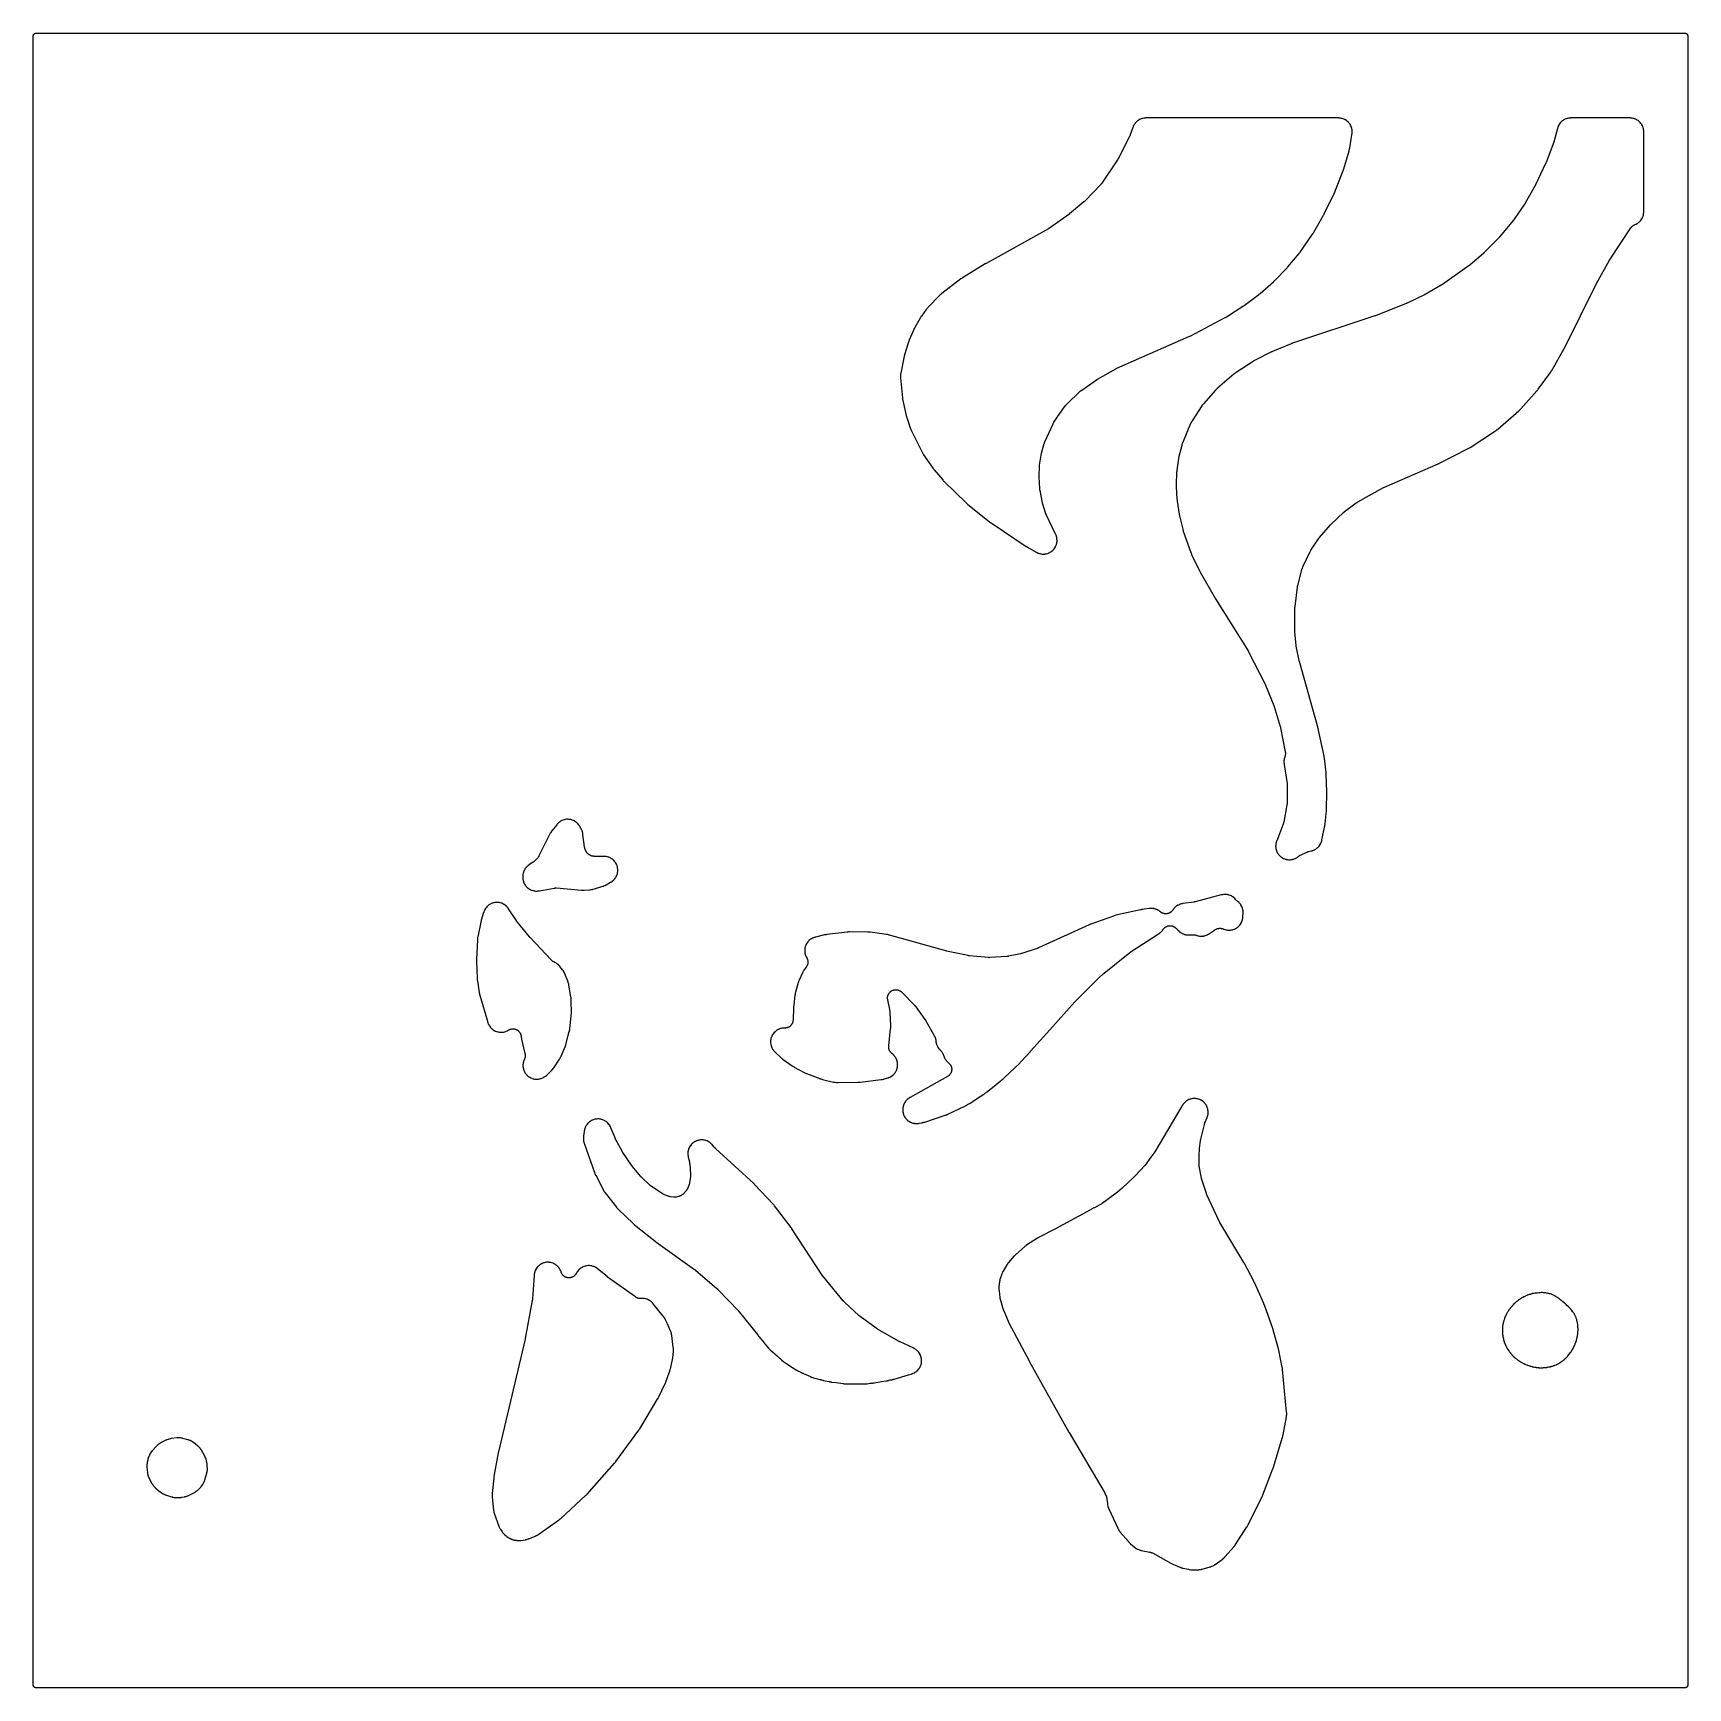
# Model space of a CAD drawing. Header units: millimetres. Extents: x 0 to 300, y 0 to 300.
import ezdxf

# ---------------------------------------------------------------- set-up
doc = ezdxf.new("R2010")
doc.units = ezdxf.units.MM
doc.layers.add('CUT', color=7, linetype='CONTINUOUS')

msp = doc.modelspace()

# ---------------------------------------------------------------- linework, layer by layer
at = {"layer": 'CUT'}
for points in [[(-0.0162, 299.6918), (0.009, 299.745), (0.0392, 299.7954), (0.0743, 299.8427), (0.1137, 299.8863), (0.1573, 299.9257), (0.2046, 299.9608), (0.255, 299.991), (0.3082, 300.0162), (0.3635, 300.036), (0.4206, 300.0503), (0.4788, 300.0589), (0.5522, 300.0625), (1.4375, 300.0625), (2.5578, 300.0625), (188.3057, 300.0625), (231.7327, 300.0625), (298.5245, 300.0625), (298.554, 300.0625), (299.4392, 300.0625), (299.5127, 300.0589), (299.5709, 300.0503), (299.6279, 300.036), (299.6833, 300.0162), (299.7365, 299.991), (299.7869, 299.9608), (299.8341, 299.9257), (299.8777, 299.8863), (299.9172, 299.8427), (299.9522, 299.7954), (299.9825, 299.745), (300.0076, 299.6918), (300.0274, 299.6365), (300.0417, 299.5794), (300.0504, 299.5212), (300.054, 299.4478), (300.054, 298.5625), (300.054, 1.467), (300.054, 1.4375), (300.054, 0.5522), (300.0504, 0.4788), (300.0417, 0.4206), (300.0274, 0.3635), (300.0076, 0.3082), (299.9825, 0.255), (299.9522, 0.2046), (299.9172, 0.1573), (299.8777, 0.1137), (299.8341, 0.0743), (299.7869, 0.0392), (299.7365, 0.009), (299.6833, -0.0162), (299.6279, -0.036), (299.5709, -0.0503), (299.5127, -0.0589), (299.4392, -0.0625), (298.554, -0.0625), (1.4375, -0.0625), (0.5522, -0.0625), (0.4788, -0.0589), (0.4206, -0.0503), (0.3635, -0.036), (0.3082, -0.0162), (0.255, 0.009), (0.2046, 0.0392), (0.1573, 0.0743), (0.1137, 0.1137), (0.0743, 0.1573), (0.0392, 0.2046), (0.009, 0.255), (-0.0162, 0.3082), (-0.036, 0.3635), (-0.0503, 0.4206), (-0.0589, 0.4788), (-0.0625, 0.5522), (-0.0625, 1.4375), (-0.0625, 298.5625), (-0.0625, 299.4478), (-0.0589, 299.5212), (-0.0503, 299.5794), (-0.036, 299.6365)], [(157.2416, 237.539), (157.2428, 237.5243), (157.5851, 233.924), (157.5872, 233.9049), (157.6029, 233.7813), (157.6057, 233.7623), (157.6304, 233.6079), (157.6337, 233.589), (157.6573, 233.4666), (157.6613, 233.4479), (158.2781, 230.7234), (158.2816, 230.7084), (158.3062, 230.6114), (158.3102, 230.5966), (158.3442, 230.4756), (158.3485, 230.4609), (158.3781, 230.3653), (158.3828, 230.3506), (159.0101, 228.4904), (159.017, 228.4713), (159.0635, 228.3473), (159.071, 228.3284), (159.1346, 228.175), (159.1427, 228.1563), (159.1976, 228.0358), (159.2063, 228.0174), (161.17, 224.0647), (161.18, 224.0456), (161.2469, 223.9223), (161.2575, 223.9035), (161.3469, 223.7519), (161.3582, 223.7335), (161.4338, 223.6154), (161.4457, 223.5974), (163.1612, 221.1167), (163.1691, 221.1055), (163.2215, 221.0333), (163.2297, 221.0223), (163.2975, 220.9332), (163.3059, 220.9224), (163.3616, 220.8527), (163.3702, 220.8421), (164.9002, 219.0126), (164.9103, 219.0009), (164.9768, 218.9254), (164.9872, 218.9139), (165.0731, 218.8214), (165.0838, 218.8102), (165.154, 218.7382), (165.165, 218.7273), (169.1992, 214.8066), (169.2103, 214.796), (169.2838, 214.7281), (169.2952, 214.7179), (169.3896, 214.6351), (169.4013, 214.6251), (169.4782, 214.5611), (169.4901, 214.5515), (173.649, 211.2662), (173.6578, 211.2594), (173.7194, 211.2126), (173.729, 211.2055), (173.8069, 211.1486), (173.8164, 211.1418), (173.8789, 211.0981), (173.8892, 211.0911), (180.0409, 206.9738), (180.0493, 206.9683), (180.1082, 206.9303), (180.1174, 206.9245), (180.1917, 206.8784), (180.2007, 206.8729), (180.2601, 206.8375), (180.2699, 206.8319), (181.8528, 205.9288), (181.8656, 205.9217), (181.9493, 205.8766), (181.9623, 205.8698), (182.0132, 205.844), (182.0396, 205.8314), (182.2107, 205.7548), (182.2652, 205.7335), (182.4405, 205.6748), (182.4968, 205.6589), (182.677, 205.6175), (182.7346, 205.6072), (182.9179, 205.5835), (182.9763, 205.5789), (183.1611, 205.5732), (183.2195, 205.5742), (183.404, 205.5866), (183.4621, 205.5933), (183.6446, 205.6235), (183.7017, 205.6359), (183.8803, 205.6837), (183.936, 205.7016), (184.1091, 205.7666), (184.1628, 205.7898), (184.3287, 205.8714), (184.3799, 205.8997), (184.5371, 205.997), (184.5853, 206.0302), (184.7323, 206.1423), (184.777, 206.18), (184.9124, 206.306), (184.9532, 206.3479), (185.0757, 206.4864), (185.1123, 206.532), (185.2207, 206.6818), (185.2526, 206.7308), (185.3459, 206.8905), (185.3729, 206.9423), (185.4503, 207.1103), (185.4721, 207.1645), (185.5327, 207.3392), (185.5492, 207.3954), (185.5925, 207.5751), (185.6034, 207.6326), (185.629, 207.8157), (185.6342, 207.874), (185.6419, 208.0587), (185.6414, 208.1172), (185.6311, 208.3018), (185.6249, 208.36), (185.5966, 208.5427), (185.5849, 208.6), (185.5389, 208.7791), (185.5216, 208.835), (185.4576, 209.0111), (185.4469, 209.0384), (185.4248, 209.091), (185.419, 209.1045), (185.3801, 209.1912), (185.3739, 209.2045), (183.6782, 212.7493), (183.6713, 212.7639), (183.6556, 212.7983), (183.649, 212.813), (183.6412, 212.8311), (183.6349, 212.846), (183.6204, 212.8809), (183.6144, 212.8959), (183.6076, 212.9132), (183.6018, 212.9283), (183.5886, 212.9637), (183.5831, 212.9789), (183.5766, 212.9975), (183.5714, 213.0128), (183.5595, 213.0486), (183.5545, 213.064), (183.0617, 214.6438), (183.0582, 214.6554), (183.0502, 214.6824), (183.0468, 214.6941), (183.0428, 214.7083), (183.0396, 214.7199), (183.0322, 214.7472), (183.0292, 214.7589), (183.0258, 214.7724), (183.0229, 214.7842), (183.0163, 214.8116), (183.0135, 214.8234), (183.0103, 214.8378), (183.0077, 214.8497), (183.0019, 214.8773), (182.9994, 214.8892), (182.5652, 217.0904), (182.5625, 217.1045), (182.5566, 217.1375), (182.5541, 217.1516), (182.5513, 217.1689), (182.5491, 217.1831), (182.5441, 217.2163), (182.5422, 217.2306), (182.54, 217.2469), (182.5382, 217.2612), (182.5344, 217.2945), (182.5329, 217.3088), (182.5311, 217.3262), (182.5298, 217.3405), (182.527, 217.3739), (182.526, 217.3883), (182.3801, 219.5621), (182.3793, 219.575), (182.3777, 219.6052), (182.3771, 219.6181), (182.3765, 219.6339), (182.3761, 219.6468), (182.3754, 219.677), (182.3752, 219.6899), (182.375, 219.7048), (182.375, 219.7177), (182.3751, 219.7479), (182.3753, 219.7609), (182.3756, 219.7767), (182.3759, 219.7896), (182.377, 219.8198), (182.3775, 219.8327), (182.4538, 221.4209), (182.4545, 221.4339), (182.4564, 221.4643), (182.4573, 221.4773), (182.4585, 221.4931), (182.4596, 221.5061), (182.4624, 221.5364), (182.4637, 221.5494), (182.4653, 221.5643), (182.4667, 221.5772), (182.4704, 221.6074), (182.4721, 221.6203), (182.4742, 221.6361), (182.476, 221.649), (182.4806, 221.6791), (182.4826, 221.692), (182.8406, 223.8568), (182.8428, 223.8695), (182.8481, 223.899), (182.8505, 223.9117), (182.8535, 223.9271), (182.856, 223.9397), (182.8622, 223.969), (182.8649, 223.9816), (182.8681, 223.996), (182.871, 224.0086), (182.878, 224.0377), (182.8811, 224.0502), (182.885, 224.0654), (182.8883, 224.0779), (182.8961, 224.1068), (182.8995, 224.1192), (183.3355, 225.6458), (183.3401, 225.6612), (183.351, 225.6971), (183.3559, 225.7124), (183.3619, 225.7311), (183.367, 225.7463), (183.3792, 225.7818), (183.3846, 225.7969), (183.3909, 225.8142), (183.3966, 225.8293), (183.41, 225.8643), (183.416, 225.8792), (183.4233, 225.8974), (183.4295, 225.9123), (183.4442, 225.9468), (183.4507, 225.9615), (184.9098, 229.2191), (184.9143, 229.2288), (184.9212, 229.2438), (184.933, 229.2684), (184.9494, 229.3012), (184.9644, 229.33), (184.9768, 229.3527), (184.984, 229.3655), (184.9867, 229.3703), (185.0029, 229.3978), (185.0401, 229.4583), (185.0633, 229.4941), (185.0714, 229.506), (185.0775, 229.5147), (187.1196, 232.4334), (187.1261, 232.4426), (187.1349, 232.4549), (187.162, 232.4906), (187.2085, 232.549), (187.2296, 232.5745), (187.2516, 232.5991), (187.3024, 232.6539), (187.3337, 232.686), (187.3445, 232.6966), (187.3526, 232.7044), (189.9224, 235.1524), (189.9273, 235.157), (189.9388, 235.1677), (189.9409, 235.1697), (189.9635, 235.1901), (190.0096, 235.2302), (190.0255, 235.2437), (190.0484, 235.2618), (190.1098, 235.3085), (190.1365, 235.3281), (192.7853, 237.1949), (192.7947, 237.2014), (192.8167, 237.2165), (192.8262, 237.2229), (192.8377, 237.2306), (192.8472, 237.2368), (192.8694, 237.2513), (192.879, 237.2574), (192.8901, 237.2644), (192.8997, 237.2704), (192.9224, 237.2843), (192.9321, 237.2902), (192.944, 237.2973), (192.9539, 237.3031), (192.9769, 237.3164), (192.9867, 237.3221), (196.2799, 239.1754), (196.2896, 239.1808), (196.3123, 239.1932), (196.322, 239.1985), (196.334, 239.2048), (196.3438, 239.2099), (196.3668, 239.2218), (196.3767, 239.2268), (196.3881, 239.2325), (196.398, 239.2374), (196.4213, 239.2487), (196.4313, 239.2534), (196.4435, 239.2592), (196.4536, 239.2638), (196.4771, 239.2745), (196.4873, 239.279), (209.5199, 245.0073), (209.5289, 245.0113), (209.591, 245.0398), (209.6005, 245.0443), (209.6772, 245.0811), (209.6865, 245.0857), (209.7466, 245.1159), (209.7564, 245.1209), (216.1202, 248.4634), (216.1316, 248.4695), (216.2051, 248.5101), (216.2163, 248.5165), (216.3075, 248.5695), (216.3186, 248.5761), (216.3903, 248.6199), (216.4012, 248.6267), (219.3481, 250.5147), (219.3566, 250.5202), (219.4153, 250.5592), (219.4243, 250.5653), (219.4966, 250.6153), (219.5053, 250.6214), (219.5617, 250.662), (219.5709, 250.6687), (222.2431, 252.6646), (222.2519, 252.6712), (222.3123, 252.7181), (222.3215, 252.7254), (222.3956, 252.7853), (222.4046, 252.7927), (222.4622, 252.8411), (222.4716, 252.8491), (224.8894, 254.9669), (224.8984, 254.975), (224.9566, 255.0281), (224.9655, 255.0364), (225.0372, 255.1045), (225.0459, 255.113), (225.1019, 255.1684), (225.1105, 255.177), (227.3036, 257.4361), (227.3113, 257.4443), (227.365, 257.5017), (227.3732, 257.5106), (227.4386, 257.5834), (227.4464, 257.5924), (227.497, 257.651), (227.5052, 257.6607), (229.5271, 260.1073), (229.5348, 260.1169), (229.5847, 260.1798), (229.5922, 260.1895), (229.6531, 260.2698), (229.6605, 260.2797), (229.7077, 260.3446), (229.7149, 260.3546), (231.9755, 263.6008), (231.9824, 263.611), (232.0266, 263.6772), (232.0332, 263.6875), (232.087, 263.7718), (232.0935, 263.7822), (232.1349, 263.8503), (232.1412, 263.8608), (233.9734, 267.0124), (233.9788, 267.022), (234.0159, 267.0885), (234.0215, 267.0988), (234.0661, 267.1826), (234.0714, 267.1929), (234.1054, 267.2598), (234.1108, 267.2708), (235.8369, 270.8525), (235.8415, 270.8622), (235.8726, 270.9299), (235.8774, 270.9404), (235.9146, 271.0255), (235.919, 271.0359), (235.9471, 271.1037), (235.9516, 271.1149), (237.5308, 275.1481), (237.5353, 275.1599), (237.5634, 275.2364), (237.5676, 275.2482), (237.6009, 275.3451), (237.6049, 275.357), (237.6298, 275.4346), (237.6335, 275.4466), (238.6056, 278.7098), (238.6107, 278.7279), (238.6419, 278.8462), (238.6465, 278.8644), (238.681, 279.014), (238.6849, 279.0324), (238.7087, 279.1524), (238.712, 279.1709), (239.1305, 281.6991), (239.1327, 281.7134), (239.1458, 281.8064), (239.1477, 281.8207), (239.1542, 281.8768), (239.1568, 281.9056), (239.1694, 282.0905), (239.1705, 282.1483), (239.1652, 282.331), (239.1608, 282.3886), (239.138, 282.5699), (239.128, 282.6269), (239.0879, 282.8052), (239.0725, 282.8609), (239.0154, 283.0345), (238.9947, 283.0885), (238.9211, 283.2558), (238.8953, 283.3075), (238.806, 283.4669), (238.7754, 283.516), (238.6711, 283.6661), (238.6359, 283.7119), (238.5177, 283.8513), (238.4782, 283.8935), (238.3471, 284.0209), (238.3038, 284.0591), (238.1611, 284.1733), (238.1142, 284.2072), (237.9612, 284.3071), (237.9113, 284.3363), (237.7494, 284.421), (237.6969, 284.4453), (237.5276, 284.514), (237.473, 284.5331), (237.2979, 284.5852), (237.2417, 284.599), (237.0624, 284.6341), (237.0052, 284.6424), (236.8207, 284.6602), (236.7919, 284.6623), (236.7355, 284.665), (236.7211, 284.6655), (236.6271, 284.6678), (236.6127, 284.668), (201.8248, 284.668), (201.8105, 284.6678), (201.7181, 284.6656), (201.7038, 284.6651), (201.6483, 284.6625), (201.6199, 284.6605), (201.4384, 284.6432), (201.3821, 284.6351), (201.2054, 284.6012), (201.1501, 284.5878), (200.9774, 284.5373), (200.9236, 284.5187), (200.7565, 284.4521), (200.7047, 284.4285), (200.5447, 284.3464), (200.4953, 284.318), (200.3438, 284.221), (200.2974, 284.1881), (200.1557, 284.0772), (200.1126, 284.0401), (199.9821, 283.9163), (199.9427, 283.8752), (199.8245, 283.7396), (199.7892, 283.695), (199.6843, 283.5488), (199.6534, 283.501), (199.5629, 283.3455), (199.5366, 283.2951), (199.4602, 283.1295), (199.4489, 283.1033), (199.428, 283.0518), (199.4228, 283.0386), (199.3901, 282.9521), (199.3853, 282.9387), (198.9089, 281.5812), (198.9036, 281.5665), (198.891, 281.5325), (198.8855, 281.518), (198.8786, 281.5003), (198.8728, 281.4859), (198.859, 281.4523), (198.853, 281.4379), (198.8459, 281.4216), (198.8397, 281.4073), (198.8247, 281.3742), (198.8182, 281.3601), (198.8101, 281.343), (198.8034, 281.329), (198.7873, 281.2964), (198.7803, 281.2825), (196.7217, 277.287), (196.7157, 277.2756), (196.7016, 277.2491), (196.6954, 277.2378), (196.6878, 277.224), (196.6815, 277.2128), (196.6666, 277.1867), (196.6602, 277.1756), (196.6527, 277.1628), (196.646, 277.1518), (196.6304, 277.1262), (196.6236, 277.1152), (196.6153, 277.1019), (196.6083, 277.0911), (196.592, 277.0659), (196.5849, 277.0551), (193.7768, 272.8629), (193.7714, 272.8549), (193.7629, 272.8426), (193.7487, 272.8224), (193.7292, 272.7956), (193.7115, 272.772), (193.6972, 272.7536), (193.6889, 272.7431), (193.6858, 272.7392), (193.6673, 272.717), (193.6255, 272.6681), (193.5998, 272.6394), (193.5909, 272.6298), (193.5843, 272.6228), (190.7196, 269.6187), (190.7105, 269.6092), (190.689, 269.5874), (190.6798, 269.5781), (190.6684, 269.5668), (190.659, 269.5577), (190.6369, 269.5365), (190.6274, 269.5274), (190.6164, 269.5171), (190.6067, 269.5083), (190.584, 269.4877), (190.5742, 269.479), (190.5622, 269.4684), (190.5523, 269.4598), (190.529, 269.4399), (190.519, 269.4315), (187.9238, 267.2785), (187.9182, 267.2738), (187.9051, 267.2631), (187.8994, 267.2586), (187.8859, 267.2477), (187.8789, 267.2422), (187.8626, 267.2293), (187.8555, 267.2238), (187.8474, 267.2175), (187.8403, 267.2121), (187.8236, 267.1995), (187.8164, 267.1942), (187.8128, 267.1915), (187.8042, 267.1852), (187.7842, 267.1708), (187.7756, 267.1647), (184.2898, 264.7116), (184.2799, 264.7048), (184.2568, 264.689), (184.2468, 264.6822), (184.2348, 264.6742), (184.2248, 264.6677), (184.2014, 264.6526), (184.1913, 264.6462), (184.1796, 264.6388), (184.1694, 264.6326), (184.1456, 264.618), (184.1353, 264.6119), (184.1228, 264.6045), (184.1124, 264.5984), (184.0882, 264.5846), (184.0778, 264.5787), (172.7604, 258.2957), (172.7548, 258.2926), (172.7162, 258.2706), (172.7102, 258.2672), (172.6624, 258.2392), (172.6566, 258.2358), (172.619, 258.2133), (172.6129, 258.2095), (168.5123, 255.6838), (168.4997, 255.6759), (168.4191, 255.6234), (168.4068, 255.6152), (168.3072, 255.5469), (168.2951, 255.5383), (168.2171, 255.4819), (168.2052, 255.4731), (164.7466, 252.8397), (164.7383, 252.8332), (164.6805, 252.7876), (164.672, 252.7807), (164.6346, 252.7501), (164.617, 252.735), (164.5085, 252.6389), (164.492, 252.6237), (164.464, 252.5969), (164.4564, 252.5896), (164.4047, 252.5384), (164.3964, 252.53), (162.2356, 250.3055), (162.2216, 250.2906), (162.1325, 250.1923), (162.119, 250.1769), (162.0114, 250.0499), (161.9985, 250.0341), (161.9162, 249.93), (161.9038, 249.9137), (161.041, 248.7419), (161.031, 248.7278), (160.9669, 248.6353), (160.9572, 248.6209), (160.8802, 248.5025), (160.8709, 248.4879), (160.8123, 248.3918), (160.8035, 248.3769), (159.8383, 246.688), (159.8297, 246.6725), (159.7757, 246.5713), (159.7677, 246.5556), (159.7037, 246.4265), (159.6961, 246.4106), (159.6481, 246.3063), (159.641, 246.2902), (158.8352, 244.392), (158.8297, 244.3786), (158.7952, 244.2915), (158.79, 244.2781), (158.7493, 244.1677), (158.7445, 244.1541), (158.7142, 244.0654), (158.7097, 244.0517), (158.0206, 241.8655), (158.0161, 241.8506), (157.9882, 241.7533), (157.9841, 241.7383), (157.9523, 241.6153), (157.9485, 241.6002), (157.9257, 241.5017), (157.9224, 241.4864), (157.2889, 238.3857), (157.2861, 238.3711), (157.2691, 238.2764), (157.2667, 238.2617), (157.258, 238.2046), (157.2542, 238.1752), (157.2347, 237.9863), (157.2315, 237.9271), (157.2308, 237.7373), (157.2314, 237.7077), (157.234, 237.6499), (157.2349, 237.6351)], [(208.2484, 225.2782), (208.2454, 225.2667), (207.7438, 223.2741), (207.7401, 223.2586), (207.7175, 223.1575), (207.7142, 223.1419), (207.6892, 223.0143), (207.6864, 222.9986), (207.6692, 222.8964), (207.6667, 222.8807), (207.3694, 220.7753), (207.3675, 220.7601), (207.3561, 220.6611), (207.3545, 220.6458), (207.3434, 220.5212), (207.3422, 220.5059), (207.3359, 220.4065), (207.3351, 220.3911), (207.2515, 218.1953), (207.2511, 218.1806), (207.2498, 218.0857), (207.2498, 218.071), (207.2511, 217.9518), (207.2514, 217.9372), (207.2547, 217.8422), (207.2554, 217.8276), (207.3913, 215.5427), (207.3923, 215.5289), (207.3997, 215.4394), (207.401, 215.4256), (207.4128, 215.3135), (207.4145, 215.2998), (207.426, 215.2108), (207.4279, 215.1971), (207.789, 212.832), (207.7911, 212.8192), (207.8055, 212.7364), (207.8079, 212.7237), (207.8283, 212.6201), (207.831, 212.6075), (207.849, 212.5254), (207.8519, 212.5128), (208.4367, 210.0994), (208.4404, 210.0848), (208.4659, 209.9901), (208.47, 209.9756), (208.5049, 209.8577), (208.5094, 209.8433), (208.5395, 209.7501), (208.5444, 209.7358), (209.8988, 205.8854), (209.9044, 205.87), (209.9424, 205.7709), (209.9484, 205.7557), (209.9994, 205.6326), (210.0058, 205.6176), (210.0491, 205.5207), (210.056, 205.5058), (211.4881, 202.5193), (211.4929, 202.5097), (211.5263, 202.4431), (211.5315, 202.4328), (211.5748, 202.3506), (211.5801, 202.3407), (211.6155, 202.2764), (211.6214, 202.2659), (214.3386, 197.5532), (214.341, 197.549), (214.3582, 197.5197), (214.3609, 197.5152), (214.3826, 197.4789), (214.3853, 197.4745), (214.4027, 197.446), (214.4056, 197.4413), (220.2889, 188.0068), (220.2938, 187.9988), (220.3052, 187.9801), (220.31, 187.9721), (220.3159, 187.9623), (220.3206, 187.9542), (220.3316, 187.9353), (220.3363, 187.9272), (220.3416, 187.9178), (220.3462, 187.9096), (220.3568, 187.8904), (220.3613, 187.8822), (220.3667, 187.8721), (220.3711, 187.8639), (220.3813, 187.8445), (220.3856, 187.8362), (223.383, 181.9975), (223.3877, 181.9881), (223.3987, 181.9661), (223.4034, 181.9566), (223.409, 181.9451), (223.4135, 181.9355), (223.424, 181.9133), (223.4284, 181.9037), (223.4334, 181.8927), (223.4377, 181.883), (223.4477, 181.8605), (223.4519, 181.8509), (223.4569, 181.839), (223.461, 181.8293), (223.4704, 181.8066), (223.4744, 181.7968), (224.9556, 178.0945), (224.9591, 178.0856), (224.9671, 178.065), (224.9704, 178.0561), (224.9745, 178.0453), (224.9778, 178.0364), (224.9854, 178.0156), (224.9886, 178.0067), (224.9922, 177.9963), (224.9953, 177.9874), (225.0024, 177.9664), (225.0054, 177.9574), (225.0091, 177.9464), (225.012, 177.9374), (225.0187, 177.9163), (225.0215, 177.9072), (226.1283, 174.2809), (226.1317, 174.2695), (226.1394, 174.243), (226.1426, 174.2316), (226.1465, 174.2177), (226.1496, 174.2062), (226.1566, 174.1795), (226.1595, 174.168), (226.1628, 174.1548), (226.1656, 174.1433), (226.1719, 174.1164), (226.1745, 174.1048), (226.1776, 174.0907), (226.1801, 174.0791), (226.1857, 174.052), (226.188, 174.0404), (227.0275, 169.6971), (227.0345, 169.6555), (227.0456, 169.5792), (227.0538, 169.4953), (227.0566, 169.4393), (227.0569, 169.3551), (227.0545, 169.299), (227.0469, 169.2151), (227.0393, 169.1596), (227.0239, 169.0767), (227.0111, 169.0221), (226.988, 168.9411), (226.9652, 168.8732), (226.9599, 168.8579), (226.9343, 168.786), (226.9259, 168.7605), (226.8703, 168.5792), (226.8558, 168.5222), (226.819, 168.3401), (226.8102, 168.282), (226.7914, 168.0971), (226.7883, 168.0384), (226.7876, 167.8526), (226.7903, 167.7939), (226.8081, 167.6064), (226.8116, 167.5772), (226.822, 167.5051), (226.8232, 167.4969), (226.8332, 167.4341), (226.8337, 167.4307), (226.8377, 167.4065), (226.8391, 167.3981), (227.3702, 163.9701), (227.3715, 163.9609), (227.3736, 163.9466), (227.3767, 163.9231), (227.3803, 163.8919), (227.3832, 163.864), (227.3851, 163.8417), (227.3861, 163.829), (227.3864, 163.8243), (227.388, 163.7967), (227.3905, 163.7353), (227.3913, 163.6985), (227.3913, 163.6861), (227.3912, 163.6769), (227.3581, 160.3884), (227.3579, 160.3787), (227.3576, 160.3635), (227.3567, 160.3384), (227.3551, 160.3048), (227.3532, 160.275), (227.3512, 160.2514), (227.35, 160.2379), (227.3495, 160.2329), (227.3462, 160.2037), (227.3378, 160.139), (227.3318, 160.1003), (227.3296, 160.0873), (227.3278, 160.0777), (226.743, 156.9357), (226.741, 156.9254), (226.7379, 156.9094), (226.7322, 156.8831), (226.7242, 156.8479), (226.7164, 156.8167), (226.7099, 156.7922), (226.706, 156.7782), (226.7045, 156.773), (226.6954, 156.7428), (226.6738, 156.6762), (226.66, 156.6365), (226.655, 156.6232), (226.6513, 156.6134), (225.4776, 153.594), (225.4725, 153.5804), (225.4403, 153.4913), (225.4355, 153.4775), (225.4175, 153.4236), (225.4089, 153.3957), (225.3585, 153.2159), (225.3455, 153.1591), (225.3131, 152.9777), (225.3057, 152.92), (225.2911, 152.7363), (225.2893, 152.6781), (225.2926, 152.4939), (225.2965, 152.4358), (225.3176, 152.2528), (225.3271, 152.1953), (225.3659, 152.0152), (225.3809, 151.9589), (225.437, 151.7834), (225.4574, 151.7288), (225.5302, 151.5596), (225.5559, 151.5073), (225.6448, 151.346), (225.6753, 151.2963), (225.7794, 151.1444), (225.8147, 151.098), (225.9331, 150.9568), (225.9726, 150.9141), (226.1041, 150.7851), (226.1477, 150.7463), (226.2911, 150.6307), (226.3381, 150.5964), (226.4921, 150.4952), (226.5423, 150.4656), (226.7053, 150.3798), (226.7581, 150.3552), (226.9287, 150.2857), (226.9837, 150.2663), (227.1602, 150.2137), (227.2168, 150.1997), (227.3976, 150.1644), (227.4552, 150.1561), (227.6386, 150.1384), (227.6968, 150.1357), (227.881, 150.136), (227.9392, 150.1389), (228.1225, 150.157), (228.1802, 150.1656), (228.3609, 150.2014), (228.4174, 150.2155), (228.5938, 150.2687), (228.6487, 150.2882), (228.819, 150.3582), (228.8718, 150.383), (229.0346, 150.4692), (229.0847, 150.499), (229.2405, 150.602), (229.2644, 150.6187), (229.3102, 150.6523), (229.3219, 150.6611), (229.3969, 150.7189), (229.4083, 150.728), (229.4775, 150.7841), (229.4847, 150.7899), (229.496, 150.7989), (229.5148, 150.8134), (229.5403, 150.8326), (229.5631, 150.8492), (229.5664, 150.8515), (229.6079, 150.879), (229.6654, 150.9149), (229.7211, 150.947), (229.7614, 150.9683), (229.7952, 150.9853), (229.8062, 150.9905), (229.8146, 150.9945), (230.9279, 151.5109), (230.9387, 151.5158), (230.9533, 151.5223), (230.9971, 151.5406), (231.0709, 151.5691), (231.1038, 151.581), (231.1371, 151.5917), (231.213, 151.6142), (231.2588, 151.6266), (231.2744, 151.6303), (231.2859, 151.633), (231.7213, 151.7319), (231.7352, 151.7352), (231.8253, 151.758), (231.8391, 151.7616), (231.8929, 151.7766), (231.9203, 151.7849), (232.0943, 151.8423), (232.1477, 151.8628), (232.3132, 151.9355), (232.3644, 151.961), (232.5222, 152.0492), (232.5707, 152.0794), (232.7195, 152.1822), (232.7649, 152.2169), (232.9032, 152.3334), (232.9451, 152.3722), (233.0716, 152.5013), (233.1097, 152.544), (233.2234, 152.6846), (233.2572, 152.7307), (233.357, 152.8814), (233.3862, 152.9306), (233.4712, 153.0901), (233.4956, 153.1418), (233.5651, 153.3087), (233.5845, 153.3625), (233.6384, 153.5377), (233.6462, 153.5652), (233.6601, 153.6193), (233.6634, 153.6332), (233.6844, 153.7237), (233.6874, 153.7377), (234.2091, 156.2664), (234.2122, 156.2822), (234.2305, 156.3851), (234.2331, 156.4009), (234.2527, 156.5306), (234.2549, 156.5465), (234.2677, 156.6502), (234.2695, 156.6662), (234.5025, 159.0787), (234.5034, 159.0895), (234.5093, 159.1648), (234.5101, 159.1765), (234.5156, 159.2705), (234.5162, 159.2819), (234.5191, 159.3563), (234.5195, 159.3685), (234.5753, 162.2482), (234.5754, 162.2565), (234.5758, 162.3141), (234.5757, 162.323), (234.5751, 162.3949), (234.5749, 162.4036), (234.5736, 162.4604), (234.5733, 162.4697), (234.4479, 165.6557), (234.4474, 165.6661), (234.4433, 165.7383), (234.4426, 165.7495), (234.4358, 165.8394), (234.4349, 165.8503), (234.4282, 165.9213), (234.427, 165.9329), (234.1282, 168.5665), (234.1264, 168.581), (234.1134, 168.6749), (234.1112, 168.6894), (234.0921, 168.8069), (234.0896, 168.8212), (234.072, 168.9144), (234.0692, 168.9287), (232.9534, 174.1566), (232.9514, 174.1656), (232.9371, 174.2279), (232.9348, 174.2374), (232.9157, 174.3148), (232.9133, 174.3241), (232.8973, 174.385), (232.8945, 174.3949), (229.5937, 186.0801), (229.5918, 186.0871), (229.5873, 186.1033), (229.5854, 186.1103), (229.581, 186.127), (229.5788, 186.1356), (229.5737, 186.1557), (229.5715, 186.1643), (229.5691, 186.1743), (229.567, 186.183), (229.5623, 186.2032), (229.5603, 186.2119), (229.5593, 186.2164), (229.557, 186.2267), (229.552, 186.2507), (229.5499, 186.261), (229.0347, 188.8508), (229.0327, 188.8613), (229.0281, 188.8859), (229.0262, 188.8964), (229.024, 188.909), (229.0222, 188.9195), (229.0183, 188.9439), (229.0166, 188.9544), (229.0148, 188.9665), (229.0133, 188.977), (229.0099, 189.0016), (229.0085, 189.0121), (229.0069, 189.025), (229.0056, 189.0355), (229.0028, 189.0602), (229.0017, 189.0707), (228.7649, 191.3889), (228.7637, 191.4013), (228.7612, 191.4302), (228.7602, 191.4426), (228.7591, 191.4577), (228.7582, 191.4701), (228.7565, 191.4991), (228.7558, 191.5115), (228.7551, 191.5257), (228.7547, 191.5382), (228.7537, 191.5672), (228.7534, 191.5796), (228.7531, 191.5947), (228.753, 191.6072), (228.7528, 191.6362), (228.7528, 191.6486), (228.789, 195.8008), (228.7892, 195.8131), (228.7898, 195.842), (228.7902, 195.8543), (228.7907, 195.8694), (228.7913, 195.8818), (228.7927, 195.9106), (228.7934, 195.9229), (228.7943, 195.9371), (228.7952, 195.9494), (228.7974, 195.9782), (228.7984, 195.9905), (228.7998, 196.0055), (228.801, 196.0178), (228.804, 196.0465), (228.8054, 196.0588), (229.222, 199.5551), (229.2241, 199.5715), (229.2294, 199.6096), (229.2318, 199.626), (229.2349, 199.6458), (229.2376, 199.6621), (229.2443, 199.7001), (229.2473, 199.7163), (229.2509, 199.7349), (229.2542, 199.7511), (229.2622, 199.7887), (229.2658, 199.8049), (229.2704, 199.8245), (229.2743, 199.8405), (229.2837, 199.8779), (229.2879, 199.8938), (230.1169, 202.9441), (230.1195, 202.9535), (230.1236, 202.9679), (230.1307, 202.9917), (230.1407, 203.0235), (230.15, 203.0515), (230.1577, 203.0737), (230.1622, 203.0863), (230.164, 203.091), (230.1744, 203.1181), (230.1986, 203.1779), (230.2138, 203.2135), (230.2192, 203.2254), (230.2233, 203.2342), (231.5251, 206.0175), (231.5281, 206.0239), (231.5352, 206.0387), (231.5365, 206.0414), (231.5508, 206.0698), (231.5804, 206.1262), (231.5909, 206.1455), (231.6064, 206.1716), (231.6487, 206.2402), (231.6674, 206.2693), (233.0523, 208.3322), (233.0602, 208.3438), (233.0789, 208.3708), (233.0871, 208.3823), (233.0969, 208.396), (233.1051, 208.4073), (233.1245, 208.4334), (233.1329, 208.4446), (233.1427, 208.4573), (233.1513, 208.4684), (233.1715, 208.494), (233.1803, 208.5049), (233.1911, 208.5181), (233.2, 208.5289), (233.221, 208.5538), (233.2301, 208.5644), (235.2207, 210.854), (235.2282, 210.8626), (235.2459, 210.8824), (235.2535, 210.8909), (235.2629, 210.9011), (235.2707, 210.9095), (235.2889, 210.9289), (235.2967, 210.9371), (235.3058, 210.9466), (235.3137, 210.9547), (235.3324, 210.9736), (235.3405, 210.9817), (235.3504, 210.9915), (235.3585, 210.9994), (235.3777, 211.0179), (235.3859, 211.0257), (237.6033, 213.1074), (237.6123, 213.1158), (237.6335, 213.1352), (237.6427, 213.1435), (237.6539, 213.1535), (237.6632, 213.1616), (237.685, 213.1804), (237.6944, 213.1884), (237.7052, 213.1975), (237.7147, 213.2054), (237.737, 213.2236), (237.7466, 213.2313), (237.7583, 213.2407), (237.768, 213.2483), (237.7908, 213.2659), (237.8006, 213.2733), (239.9173, 214.8635), (239.9294, 214.8724), (239.958, 214.8932), (239.9704, 214.902), (239.9855, 214.9125), (239.9979, 214.9211), (240.0272, 214.9409), (240.0398, 214.9492), (240.0544, 214.9587), (240.0671, 214.9669), (240.097, 214.9856), (240.1099, 214.9936), (240.1257, 215.0031), (240.1388, 215.0108), (240.1693, 215.0286), (240.1824, 215.0361), (244.8306, 217.6345), (244.8405, 217.64), (244.8637, 217.6526), (244.8737, 217.6579), (244.8859, 217.6643), (244.896, 217.6695), (244.9195, 217.6815), (244.9296, 217.6866), (244.9413, 217.6924), (244.9515, 217.6974), (244.9753, 217.7088), (244.9856, 217.7136), (244.9981, 217.7194), (245.0084, 217.7241), (245.0325, 217.7349), (245.0429, 217.7395), (254.7704, 221.957), (254.7783, 221.9604), (254.8329, 221.9851), (254.8413, 221.9889), (254.909, 222.0207), (254.9171, 222.0246), (254.9702, 222.0505), (254.9789, 222.0548), (260.195, 224.7051), (260.2094, 224.7127), (260.3026, 224.7633), (260.3168, 224.7713), (260.432, 224.8379), (260.446, 224.8463), (260.5363, 224.9018), (260.5501, 224.9106), (265.1471, 227.915), (265.1641, 227.9266), (265.273, 228.0032), (265.2896, 228.0153), (265.4229, 228.116), (265.4391, 228.1287), (265.5425, 228.2126), (265.5582, 228.2258), (269.3955, 231.5613), (269.4094, 231.5737), (269.4978, 231.6555), (269.5112, 231.6683), (269.619, 231.7744), (269.6321, 231.7876), (269.7153, 231.8748), (269.7279, 231.8884), (272.6715, 235.1671), (272.6816, 235.1787), (272.7464, 235.2546), (272.7562, 235.2664), (272.835, 235.3638), (272.8445, 235.3759), (272.9053, 235.4551), (272.9145, 235.4674), (275.1265, 238.5063), (275.1362, 238.52), (275.1975, 238.6094), (275.2068, 238.6232), (275.2806, 238.7375), (275.2895, 238.7517), (275.3457, 238.8443), (275.3542, 238.8587), (277.6298, 242.8517), (277.6338, 242.8588), (277.6613, 242.9088), (277.6655, 242.9165), (277.6989, 242.9792), (277.7029, 242.9868), (277.7286, 243.0368), (277.7328, 243.045), (283.4254, 254.5363), (283.4316, 254.5487), (283.4381, 254.5616), (283.4403, 254.5659), (283.4457, 254.5764), (283.448, 254.5809), (283.4508, 254.5861), (283.4531, 254.5906), (283.4586, 254.601), (283.4607, 254.6049), (283.4652, 254.6134), (283.4718, 254.6254), (283.4747, 254.6306), (285.8321, 258.8958), (285.8367, 258.904), (285.8475, 258.9232), (285.8522, 258.9314), (285.858, 258.9413), (285.8628, 258.9494), (285.874, 258.9683), (285.8788, 258.9764), (285.8845, 258.9857), (285.8894, 258.9937), (285.9011, 259.0123), (285.9061, 259.0203), (285.9123, 259.03), (285.9174, 259.0379), (285.9294, 259.0563), (285.9346, 259.0642), (289.7199, 264.7334), (289.7455, 264.7698), (289.794, 264.8352), (289.8504, 264.9038), (289.8901, 264.9476), (289.953, 265.0104), (289.9968, 265.0501), (290.0656, 265.1063), (290.1132, 265.1415), (290.1871, 265.1907), (290.2379, 265.221), (290.3164, 265.2626), (290.3881, 265.2963), (290.4393, 265.3184), (290.4436, 265.3201), (290.4611, 265.3273), (290.4881, 265.339), (290.4909, 265.3402), (290.6383, 265.4049), (290.6896, 265.4304), (290.8496, 265.5197), (290.8987, 265.5503), (291.0492, 265.6545), (291.0952, 265.6897), (291.2349, 265.8079), (291.2773, 265.8474), (291.405, 265.9785), (291.4433, 266.0219), (291.5578, 266.1647), (291.5918, 266.2116), (291.692, 266.3648), (291.7213, 266.4147), (291.8062, 266.5768), (291.8306, 266.6293), (291.8995, 266.7989), (291.9187, 266.8535), (291.971, 267.0289), (291.9848, 267.0852), (292.0199, 267.2648), (292.0283, 267.3221), (292.0462, 267.5068), (292.0483, 267.5357), (292.051, 267.5921), (292.0515, 267.6066), (292.0538, 267.7007), (292.054, 267.7152), (292.054, 282.1054), (292.0538, 282.1201), (292.0514, 282.2158), (292.0509, 282.2305), (292.0481, 282.2879), (292.0459, 282.3173), (292.0274, 282.5051), (292.0188, 282.5634), (291.9825, 282.7459), (291.9681, 282.8031), (291.9141, 282.9812), (291.8943, 283.0366), (291.823, 283.2086), (291.7979, 283.2618), (291.7101, 283.426), (291.6798, 283.4765), (291.5764, 283.6313), (291.5413, 283.6786), (291.4233, 283.8225), (291.3837, 283.8661), (291.2521, 283.9977), (291.2085, 284.0373), (291.0646, 284.1554), (291.0173, 284.1904), (290.8625, 284.2939), (290.812, 284.3241), (290.6478, 284.4119), (290.5946, 284.4371), (290.4226, 284.5083), (290.3672, 284.5281), (290.189, 284.5822), (290.1319, 284.5965), (289.9493, 284.6328), (289.8911, 284.6414), (289.7033, 284.6599), (289.6739, 284.6621), (289.6165, 284.6649), (289.6018, 284.6654), (289.5061, 284.6678), (289.4914, 284.668), (278.8856, 284.668), (278.8704, 284.6678), (278.7719, 284.6653), (278.7568, 284.6647), (278.6977, 284.6617), (278.6674, 284.6594), (278.4741, 284.6398), (278.4142, 284.6307), (278.2264, 284.5922), (278.1677, 284.577), (277.9849, 284.5198), (277.928, 284.4988), (277.7518, 284.4234), (277.6973, 284.3968), (277.5297, 284.304), (277.4782, 284.272), (277.3207, 284.1628), (277.2727, 284.1257), (277.1271, 284.0012), (277.083, 283.9595), (276.9507, 283.8209), (276.9111, 283.7749), (276.7935, 283.6237), (276.7587, 283.574), (276.6569, 283.4116), (276.6274, 283.3587), (276.5425, 283.1869), (276.5184, 283.1313), (276.4504, 282.9493), (276.4405, 282.9206), (276.4226, 282.8642), (276.4182, 282.8497), (276.3907, 282.755), (276.3867, 282.7404), (275.7978, 280.497), (275.7947, 280.4854), (275.7872, 280.4586), (275.784, 280.447), (275.7799, 280.433), (275.7765, 280.4216), (275.7683, 280.3949), (275.7647, 280.3835), (275.7605, 280.3704), (275.7568, 280.359), (275.748, 280.3325), (275.7441, 280.3212), (275.7393, 280.3075), (275.7352, 280.2962), (275.7257, 280.27), (275.7215, 280.2588), (274.3224, 276.5757), (274.3199, 276.5691), (274.3139, 276.5536), (274.3113, 276.547), (274.305, 276.5312), (274.3017, 276.5231), (274.294, 276.5043), (274.2907, 276.4962), (274.2868, 276.4869), (274.2833, 276.4789), (274.2752, 276.4601), (274.2717, 276.4521), (274.2699, 276.4481), (274.2657, 276.4386), (274.2556, 276.4167), (274.2512, 276.4073), (272.4348, 272.5556), (272.4319, 272.5494), (272.425, 272.5351), (272.422, 272.5289), (272.4149, 272.5144), (272.4112, 272.5069), (272.4024, 272.4895), (272.3987, 272.4821), (272.3943, 272.4735), (272.3904, 272.4661), (272.3813, 272.4488), (272.3774, 272.4414), (272.3754, 272.4376), (272.3706, 272.4289), (272.3595, 272.4087), (272.3547, 272.4001), (270.5375, 269.1891), (270.5324, 269.1802), (270.5202, 269.1593), (270.515, 269.1504), (270.5086, 269.1397), (270.5033, 269.1309), (270.4908, 269.1105), (270.4854, 269.1018), (270.4791, 269.0917), (270.4736, 269.0831), (270.4606, 269.0629), (270.4549, 269.0543), (270.448, 269.0438), (270.4423, 269.0352), (270.4289, 269.0154), (270.423, 269.0069), (268.5554, 266.3146), (268.55, 266.3069), (268.5373, 266.289), (268.5318, 266.2813), (268.525, 266.272), (268.5195, 266.2644), (268.5064, 266.2468), (268.5007, 266.2393), (268.4942, 266.2306), (268.4885, 266.2231), (268.475, 266.2058), (268.4692, 266.1984), (268.4621, 266.1893), (268.4562, 266.182), (268.4424, 266.1649), (268.4364, 266.1576), (265.9542, 263.1512), (265.948, 263.1438), (265.9335, 263.1266), (265.9273, 263.1193), (265.9196, 263.1104), (265.9132, 263.1031), (265.8984, 263.0863), (265.892, 263.0791), (265.8845, 263.0708), (265.8781, 263.0637), (265.8628, 263.0472), (265.8563, 263.0401), (265.8482, 263.0316), (265.8416, 263.0246), (265.826, 263.0084), (265.8193, 263.0014), (263.115, 260.2448), (263.1086, 260.2384), (263.0937, 260.2235), (263.0873, 260.2172), (263.0794, 260.2095), (263.073, 260.2032), (263.0578, 260.1886), (263.0513, 260.1824), (263.0437, 260.1753), (263.0371, 260.1691), (263.0216, 260.1549), (263.015, 260.1488), (263.0068, 260.1414), (263.0001, 260.1354), (262.9843, 260.1214), (262.9775, 260.1155), (260.5835, 258.0376), (260.5749, 258.0302), (260.5546, 258.0131), (260.5458, 258.0058), (260.5351, 257.9969), (260.5263, 257.9897), (260.5056, 257.9731), (260.4967, 257.966), (260.4864, 257.958), (260.4774, 257.951), (260.4563, 257.9349), (260.4472, 257.9281), (260.436, 257.9198), (260.4269, 257.9131), (260.4054, 257.8975), (260.3961, 257.8909), (255.5253, 254.4599), (255.5164, 254.4537), (255.4955, 254.4394), (255.4865, 254.4333), (255.4755, 254.4259), (255.4665, 254.4199), (255.4452, 254.4061), (255.4361, 254.4002), (255.4256, 254.3935), (255.4164, 254.3878), (255.3948, 254.3745), (255.3855, 254.3688), (255.3742, 254.362), (255.3648, 254.3564), (255.343, 254.3437), (255.3335, 254.3382), (252.421, 252.6816), (252.4159, 252.6787), (252.4039, 252.672), (252.3987, 252.6691), (252.3864, 252.6623), (252.3801, 252.6589), (252.3652, 252.6508), (252.3588, 252.6474), (252.3515, 252.6435), (252.345, 252.6401), (252.33, 252.6323), (252.3236, 252.629), (252.3203, 252.6273), (252.3126, 252.6234), (252.2947, 252.6145), (252.287, 252.6107), (249.148, 251.0834), (249.1416, 251.0804), (249.1268, 251.0733), (249.1205, 251.0703), (249.1054, 251.0632), (249.0976, 251.0596), (249.0793, 251.0513), (249.0715, 251.0478), (249.0624, 251.0437), (249.0545, 251.0403), (249.036, 251.0323), (249.0281, 251.0289), (249.0241, 251.0272), (249.0146, 251.0233), (248.9926, 251.0143), (248.9831, 251.0105), (243.4155, 248.811), (243.4107, 248.8091), (243.3994, 248.8048), (243.3946, 248.8029), (243.3831, 248.7985), (243.3772, 248.7963), (243.3634, 248.7911), (243.3574, 248.7889), (243.3505, 248.7864), (243.3446, 248.7842), (243.3306, 248.7793), (243.3254, 248.7774), (243.3141, 248.7735), (243.2979, 248.768), (243.2907, 248.7656), (228.341, 243.8149), (228.3312, 243.8116), (228.263, 243.7877), (228.2526, 243.784), (228.1682, 243.7526), (228.158, 243.7487), (228.0918, 243.7227), (228.081, 243.7184), (224.7, 242.3157), (224.6899, 242.3114), (224.6199, 242.2809), (224.6091, 242.2761), (224.5226, 242.2363), (224.5122, 242.2313), (224.4444, 242.1986), (224.4334, 242.1931), (221.5638, 240.7318), (221.5496, 240.7243), (221.4581, 240.6746), (221.4441, 240.6667), (221.3309, 240.6013), (221.3172, 240.5931), (221.2285, 240.5385), (221.2149, 240.5299), (218.1329, 238.52), (218.1163, 238.5087), (218.0093, 238.4337), (217.993, 238.4219), (217.862, 238.3233), (217.8461, 238.3109), (217.7444, 238.2289), (217.7289, 238.216), (214.7446, 235.6407), (214.7302, 235.6278), (214.6377, 235.5426), (214.6237, 235.5293), (214.5111, 235.4187), (214.4975, 235.405), (214.4107, 235.314), (214.3976, 235.2998), (212.1801, 232.821), (212.1728, 232.8128), (212.1228, 232.7548), (212.1155, 232.7461), (212.0834, 232.7074), (212.0684, 232.6885), (211.9768, 232.5687), (211.9631, 232.5499), (211.9398, 232.5169), (211.9336, 232.5079), (211.8912, 232.4453), (211.8844, 232.435), (210.1268, 229.7209), (210.1197, 229.7096), (210.0742, 229.6358), (210.0673, 229.6243), (210.0409, 229.5793), (210.0279, 229.556), (209.9469, 229.4025), (209.935, 229.3786), (209.9127, 229.3314), (209.9071, 229.3193), (209.8718, 229.24), (209.8666, 229.2277), (208.3945, 225.7124), (208.3905, 225.7026), (208.3632, 225.6338), (208.3592, 225.6236), (208.3421, 225.5781), (208.3342, 225.5561), (208.2882, 225.4179), (208.2815, 225.3964), (208.2705, 225.3589), (208.2677, 225.3487)], [(99.396, 144.6312), (99.4071, 144.6304), (99.4851, 144.6253), (99.4967, 144.6246), (99.5479, 144.6223), (99.5726, 144.6216), (99.7265, 144.6209), (99.7502, 144.6212), (99.7914, 144.6227), (99.8026, 144.6231), (99.8798, 144.6273), (99.8922, 144.6281), (100.9208, 144.7044), (100.9371, 144.7059), (101.0425, 144.7166), (101.0587, 144.7185), (101.1218, 144.7266), (101.154, 144.7317), (101.3623, 144.7702), (101.3942, 144.777), (101.4561, 144.792), (101.4719, 144.7961), (101.5742, 144.8238), (101.5899, 144.8283), (103.24, 145.3237), (103.2562, 145.3289), (103.3612, 145.3637), (103.3772, 145.3693), (103.4396, 145.3919), (103.4713, 145.4044), (103.6744, 145.4916), (103.7053, 145.5059), (103.7647, 145.5355), (103.7799, 145.5433), (103.8774, 145.5953), (103.8923, 145.6036), (104.669, 146.0468), (104.6816, 146.0542), (104.7625, 146.1031), (104.7749, 146.1107), (104.8228, 146.1413), (104.847, 146.1575), (104.9993, 146.2652), (105.0451, 146.3011), (105.1843, 146.4214), (105.2264, 146.4615), (105.3533, 146.5947), (105.3913, 146.6388), (105.5047, 146.7836), (105.5383, 146.8311), (105.6372, 146.9863), (105.666, 147.0369), (105.7493, 147.2009), (105.7731, 147.254), (105.8402, 147.4253), (105.8587, 147.4805), (105.9088, 147.6575), (105.922, 147.7142), (105.9547, 147.8952), (105.9623, 147.9529), (105.9773, 148.1362), (105.9793, 148.1944), (105.9765, 148.3784), (105.9728, 148.4364), (105.9522, 148.6192), (105.9429, 148.6767), (105.9047, 148.8566), (105.8899, 148.9129), (105.8345, 149.0883), (105.8143, 149.1429), (105.7421, 149.3121), (105.7167, 149.3645), (105.6284, 149.5259), (105.5981, 149.5756), (105.4946, 149.7277), (105.4596, 149.7742), (105.3419, 149.9156), (105.3026, 149.9584), (105.1717, 150.0877), (105.1284, 150.1266), (104.9856, 150.2426), (104.9387, 150.2771), (104.7854, 150.3788), (104.7354, 150.4085), (104.573, 150.4949), (104.5203, 150.5196), (104.3503, 150.5898), (104.2955, 150.6094), (104.1194, 150.6628), (104.063, 150.677), (103.8826, 150.713), (103.825, 150.7217), (103.6394, 150.7404), (103.6104, 150.7426), (103.5537, 150.7455), (103.5391, 150.7461), (103.4446, 150.7487), (103.43, 150.7489), (101.7002, 150.7548), (101.6556, 150.756), (101.574, 150.7603), (101.4853, 150.7695), (101.4266, 150.7784), (101.3393, 150.7963), (101.2818, 150.8111), (101.1966, 150.8375), (101.1408, 150.8579), (101.0587, 150.8926), (100.9851, 150.9281), (100.9454, 150.9484), (100.8751, 150.9868), (100.8376, 151.0084), (100.7697, 151.0498), (100.6979, 151.0984), (100.6517, 151.1331), (100.585, 151.1884), (100.5423, 151.2273), (100.4812, 151.2888), (100.4425, 151.3317), (100.3875, 151.3988), (100.3532, 151.4452), (100.3049, 151.5172), (100.2752, 151.5667), (100.2341, 151.6431), (100.1999, 151.7148), (100.1822, 151.7544), (100.0676, 152.0278), (100.0637, 152.0372), (100.0578, 152.0519), (100.0483, 152.0762), (100.0361, 152.109), (100.0257, 152.1383), (100.0244, 152.1425), (100.0086, 152.1948), (99.9894, 152.2668), (99.9738, 152.3358), (99.9648, 152.3849), (99.9582, 152.4258), (99.9563, 152.4391), (99.955, 152.4492), (99.6679, 154.7289), (99.6659, 154.7436), (99.6515, 154.8384), (99.6492, 154.853), (99.6392, 154.9097), (99.6333, 154.9386), (99.5914, 155.1231), (99.5755, 155.1799), (99.5164, 155.3569), (99.495, 155.4119), (99.4178, 155.5845), (99.4051, 155.6112), (99.379, 155.6626), (99.3722, 155.6756), (99.3267, 155.7601), (99.3195, 155.773), (99.0951, 156.1659), (99.0877, 156.1785), (99.0386, 156.2598), (99.0309, 156.2722), (99.0003, 156.3203), (98.984, 156.3445), (98.8757, 156.4974), (98.8397, 156.5433), (98.7188, 156.683), (98.6784, 156.7252), (98.5445, 156.8524), (98.5003, 156.8905), (98.3546, 157.0041), (98.3069, 157.0377), (98.1509, 157.1366), (98.1001, 157.1655), (97.9352, 157.2487), (97.8818, 157.2725), (97.7096, 157.3393), (97.6542, 157.3577), (97.4763, 157.4075), (97.4193, 157.4204), (97.2375, 157.4526), (97.1795, 157.46), (96.9954, 157.4744), (96.937, 157.4761), (96.7523, 157.4725), (96.6941, 157.4685), (96.5106, 157.447), (96.453, 157.4373), (96.2725, 157.398), (96.2161, 157.3829), (96.0403, 157.3262), (95.9857, 157.3056), (95.8162, 157.2321), (95.7638, 157.2063), (95.6023, 157.1167), (95.5527, 157.0859), (95.4006, 156.981), (95.3542, 156.9455), (95.2131, 156.8264), (95.1704, 156.7865), (95.0397, 156.6524), (95.0199, 156.6309), (94.9821, 156.5882), (94.9726, 156.5771), (94.9115, 156.5044), (94.9022, 156.4931), (94.0218, 155.3923), (94.0118, 155.3795), (93.9482, 155.2954), (93.9386, 155.2824), (93.9018, 155.2309), (93.8837, 155.204), (93.7706, 155.0262), (93.7539, 154.9983), (93.7229, 154.9432), (93.7151, 154.9289), (93.666, 154.8357), (93.6586, 154.8212), (91.6826, 150.8162), (91.6775, 150.806), (91.6705, 150.7923), (91.6488, 150.7521), (91.622, 150.7055), (91.5795, 150.6387), (91.5357, 150.5759), (91.487, 150.5124), (91.4513, 150.4699), (91.4205, 150.4351), (91.4102, 150.4241), (91.4023, 150.4158), (90.9589, 149.9521), (90.9522, 149.9451), (90.9416, 149.9343), (90.924, 149.9167), (90.9, 149.8935), (90.8783, 149.8732), (90.8752, 149.8703), (90.8356, 149.8365), (90.7802, 149.7919), (90.7261, 149.7515), (90.6868, 149.7244), (90.6538, 149.7027), (90.6429, 149.6959), (90.6346, 149.6908), (90.0156, 149.3125), (90.0153, 149.3123), (90.003, 149.3045), (89.9231, 149.253), (89.9109, 149.2449), (89.8636, 149.2128), (89.8399, 149.1957), (89.8387, 149.1949), (89.8376, 149.1941), (89.8201, 149.1808), (89.6902, 149.0829), (89.6864, 149.0797), (89.6859, 149.0793), (89.6765, 149.0715), (89.6452, 149.0454), (89.6438, 149.0441), (89.6404, 149.0412), (89.5871, 148.9919), (89.5091, 148.9202), (89.5045, 148.9155), (89.5027, 148.9138), (89.4808, 148.8915), (89.4681, 148.8786), (89.4671, 148.8775), (89.4611, 148.8714), (89.4021, 148.8048), (89.3448, 148.7407), (89.3395, 148.7342), (89.3367, 148.731), (89.3128, 148.7013), (89.308, 148.6953), (89.3074, 148.6946), (89.2995, 148.6847), (89.2433, 148.6069), (89.1987, 148.5461), (89.1931, 148.5377), (89.1895, 148.5327), (89.1673, 148.4984), (89.1665, 148.4973), (89.1664, 148.4971), (89.1572, 148.4829), (89.1072, 148.3972), (89.0723, 148.3381), (89.0667, 148.3276), (89.0627, 148.3208), (89.0354, 148.2681), (88.9937, 148.1767), (88.9667, 148.1189), (88.9615, 148.1062), (88.9575, 148.0974), (88.9355, 148.0423), (88.903, 147.9471), (88.8829, 147.8904), (88.8785, 147.8754), (88.8748, 147.8647), (88.8584, 147.8077), (88.8356, 147.7104), (88.8212, 147.6523), (88.8149, 147.6238), (88.8106, 147.6017), (88.8089, 147.5934), (88.8073, 147.5849), (88.804, 147.5677), (88.8013, 147.5533), (88.7853, 147.4596), (88.7831, 147.4451), (88.7762, 147.3978), (88.7742, 147.383), (88.7626, 147.2868), (88.761, 147.272), (88.7555, 147.2141), (88.7545, 147.1992), (88.7508, 147.1545), (88.7491, 147.1248), (88.7449, 146.9956), (88.7448, 146.9937), (88.7448, 146.993), (88.7429, 146.9344), (88.744, 146.8749), (88.7565, 146.6875), (88.7634, 146.6284), (88.7944, 146.4431), (88.8071, 146.385), (88.8563, 146.2037), (88.8746, 146.1471), (88.9415, 145.9716), (88.9654, 145.9171), (89.0493, 145.749), (89.0785, 145.6972), (89.1787, 145.5382), (89.2128, 145.4896), (89.3282, 145.3413), (89.367, 145.2962), (89.4965, 145.1601), (89.5395, 145.1191), (89.6819, 144.9964), (89.7288, 144.9599), (89.8825, 144.8519), (89.9328, 144.8202), (90.0965, 144.728), (90.1497, 144.7014), (90.3217, 144.6258), (90.3772, 144.6046), (90.5559, 144.5464), (90.6133, 144.5308), (90.7968, 144.4906), (90.8554, 144.4808), (91.0421, 144.4589), (91.1014, 144.4549), (91.2892, 144.4516), (91.3486, 144.4535), (91.5385, 144.469), (91.5681, 144.4722), (91.6256, 144.4798), (91.6403, 144.4819), (91.7358, 144.4969), (91.7504, 144.4994), (94.4513, 144.9926), (94.4611, 144.9943), (94.4763, 144.9969), (94.5014, 145.0009), (94.5352, 145.0057), (94.5653, 145.0094), (94.5696, 145.0099), (94.6227, 145.0141), (94.6953, 145.0176), (94.7643, 145.0183), (94.8093, 145.017), (94.8419, 145.0153), (94.8546, 145.0144), (94.8642, 145.0136)], [(81.6549, 140.599), (81.6503, 140.585), (81.2177, 139.2031), (81.2132, 139.1881), (81.1853, 139.09), (81.1812, 139.0749), (81.1494, 138.9509), (81.1457, 138.9356), (81.1229, 138.8363), (81.1196, 138.8209), (80.586, 136.1725), (80.5821, 136.1511), (80.5592, 136.0113), (80.5561, 135.9897), (80.5337, 135.8134), (80.5314, 135.7917), (80.5187, 135.6506), (80.5171, 135.6289), (80.3278, 132.0904), (80.3272, 132.0757), (80.3245, 131.9801), (80.3242, 131.9654), (80.3237, 131.8454), (80.3238, 131.8307), (80.3257, 131.7351), (80.3262, 131.7204), (80.4652, 128.6067), (80.4663, 128.5896), (80.4745, 128.478), (80.476, 128.4609), (80.4902, 128.3213), (80.4922, 128.3042), (80.5068, 128.1933), (80.5093, 128.1762), (80.8528, 126.0388), (80.856, 126.0208), (80.8785, 125.9039), (80.8822, 125.8859), (80.9149, 125.7402), (80.9192, 125.7224), (80.9487, 125.607), (80.9536, 125.5894), (82.3213, 120.8596), (82.3267, 120.842), (82.3634, 120.7283), (82.3693, 120.7109), (82.4197, 120.5697), (82.4261, 120.5525), (82.4697, 120.4412), (82.4767, 120.4242), (82.4824, 120.4108), (82.4884, 120.3973), (82.5286, 120.3094), (82.5349, 120.296), (82.5603, 120.2438), (82.574, 120.2174), (82.6658, 120.0506), (82.697, 120), (82.8034, 119.8452), (82.8395, 119.798), (82.9607, 119.6544), (83.0012, 119.611), (83.136, 119.4802), (83.1807, 119.441), (83.3278, 119.3241), (83.3761, 119.2895), (83.534, 119.1878), (83.5855, 119.1581), (83.7527, 119.0725), (83.8068, 119.0481), (83.9817, 118.9794), (84.038, 118.9605), (84.2188, 118.9094), (84.2767, 118.8962), (84.4617, 118.8633), (84.5206, 118.8558), (84.7079, 118.8413), (84.7673, 118.8397), (84.9551, 118.8439), (85.0144, 118.8481), (85.2009, 118.8709), (85.2594, 118.881), (85.4427, 118.922), (85.5, 118.9379), (85.6783, 118.9968), (85.7338, 119.0183), (85.9054, 119.0946), (85.9584, 119.1214), (86.1239, 119.2156), (86.1368, 119.2232), (86.1484, 119.2302), (86.1499, 119.231), (86.1773, 119.2475), (86.2463, 119.2869), (86.3237, 119.3263), (86.3764, 119.35), (86.4572, 119.3817), (86.512, 119.4002), (86.5954, 119.424), (86.6517, 119.4371), (86.7371, 119.4528), (86.7944, 119.4604), (86.8809, 119.4677), (86.9386, 119.4698), (87.0254, 119.4688), (87.0831, 119.4653), (87.1694, 119.4559), (87.2265, 119.4469), (87.3115, 119.4293), (87.3675, 119.4148), (87.4503, 119.389), (87.5046, 119.3692), (87.5847, 119.3356), (87.6368, 119.3106), (87.7132, 119.2694), (87.7627, 119.2396), (87.8348, 119.1912), (87.8812, 119.1568), (87.9482, 119.1017), (87.9911, 119.0629), (88.0526, 119.0016), (88.0915, 118.9589), (88.1467, 118.8919), (88.1814, 118.8456), (88.2299, 118.7737), (88.2599, 118.7243), (88.3013, 118.648), (88.3264, 118.596), (88.3603, 118.516), (88.3803, 118.4618), (88.4063, 118.379), (88.4209, 118.3231), (88.4388, 118.2381), (88.4514, 118.1596), (88.4573, 118.1166), (88.4585, 118.1059), (88.474, 117.9676), (88.4767, 117.9464), (88.5023, 117.7737), (88.5058, 117.7526), (88.5311, 117.6157), (88.5354, 117.5948), (89.0527, 115.2637), (89.066, 115.2142), (89.0834, 115.166), (89.09, 115.1498), (89.1195, 115.0664), (89.1364, 115.01), (89.1576, 114.9242), (89.1688, 114.8664), (89.1815, 114.7788), (89.187, 114.7202), (89.191, 114.6319), (89.1908, 114.573), (89.1861, 114.4847), (89.1801, 114.4261), (89.1667, 114.3387), (89.155, 114.281), (89.1331, 114.1953), (89.1158, 114.139), (89.0856, 114.0559), (89.0584, 113.9911), (89.0411, 113.9523), (89.0318, 113.9328), (89.0299, 113.9289), (89.023, 113.9138), (89.0206, 113.9084), (88.9951, 113.8514), (88.9842, 113.8255), (88.9165, 113.653), (88.8979, 113.5982), (88.8478, 113.4224), (88.8347, 113.366), (88.8017, 113.1862), (88.794, 113.1289), (88.7785, 112.9467), (88.7764, 112.8889), (88.7785, 112.7061), (88.7819, 112.6484), (88.8016, 112.4666), (88.8106, 112.4095), (88.8477, 112.2305), (88.8622, 112.1745), (88.9164, 111.9998), (88.9361, 111.9455), (89.0069, 111.7769), (89.0318, 111.7247), (89.1184, 111.5637), (89.1482, 111.5142), (89.2499, 111.3622), (89.2844, 111.3158), (89.4003, 111.1744), (89.439, 111.1315), (89.568, 111.0019), (89.6107, 110.9629), (89.7515, 110.8463), (89.7978, 110.8116), (89.9492, 110.7091), (89.9986, 110.679), (90.1592, 110.5916), (90.2112, 110.5664), (90.3795, 110.4948), (90.4337, 110.4748), (90.6081, 110.4197), (90.664, 110.405), (90.8428, 110.367), (90.8999, 110.3577), (91.0816, 110.3371), (91.1393, 110.3334), (91.3221, 110.3303), (91.3799, 110.3321), (91.5621, 110.3467), (91.6195, 110.3541), (91.7995, 110.3862), (91.8558, 110.399), (92.0319, 110.4483), (92.0868, 110.4665), (92.2573, 110.5325), (92.3102, 110.5559), (92.4758, 110.6391), (92.5013, 110.6527), (92.5505, 110.6805), (92.563, 110.6877), (92.6438, 110.7359), (92.6561, 110.7434), (92.6712, 110.753), (92.6848, 110.7618), (92.7725, 110.8204), (92.7859, 110.8295), (92.8375, 110.8661), (92.8635, 110.8856), (93.0286, 111.0164), (93.0535, 111.0373), (93.1009, 111.0792), (93.1129, 111.0901), (93.19, 111.1621), (93.2017, 111.1733), (93.9745, 111.9351), (93.9853, 111.946), (94.0541, 112.0173), (94.0645, 112.0284), (94.1048, 112.0723), (94.1248, 112.0953), (94.251, 112.248), (94.2699, 112.272), (94.3054, 112.3198), (94.3144, 112.3321), (94.3715, 112.4131), (94.3802, 112.4257), (95.4236, 113.9868), (95.4311, 113.9982), (95.4788, 114.0732), (95.486, 114.0849), (95.5136, 114.1306), (95.5273, 114.1543), (95.6122, 114.3105), (95.6247, 114.3348), (95.648, 114.3829), (95.6539, 114.3953), (95.6909, 114.4761), (95.6965, 114.4886), (96.4253, 116.1804), (96.4296, 116.1905), (96.4587, 116.2618), (96.463, 116.2724), (96.4812, 116.3195), (96.4895, 116.3423), (96.5384, 116.4858), (96.5456, 116.5081), (96.5572, 116.547), (96.5602, 116.5575), (96.5806, 116.6308), (96.5838, 116.6428), (97.1855, 118.9911), (97.1903, 119.0114), (97.2194, 119.1439), (97.2235, 119.1644), (97.2542, 119.3318), (97.2576, 119.3524), (97.2774, 119.4866), (97.2801, 119.5073), (97.5312, 121.7482), (97.533, 121.7667), (97.5427, 121.8872), (97.5439, 121.9057), (97.5514, 122.0571), (97.552, 122.0757), (97.5543, 122.1965), (97.5543, 122.2151), (97.5231, 124.7465), (97.523, 124.7491), (97.5228, 124.7599), (97.5205, 124.8351), (97.5201, 124.8464), (97.5177, 124.8956), (97.516, 124.9194), (97.5029, 125.067), (97.5004, 125.0898), (97.4954, 125.1291), (97.494, 125.1398), (97.4832, 125.2134), (97.4814, 125.2254), (97.1117, 127.4468), (97.1089, 127.4628), (97.0888, 127.566), (97.0855, 127.5819), (97.0718, 127.6435), (97.0639, 127.6749), (97.0072, 127.8774), (96.9977, 127.9083), (96.9774, 127.9681), (96.972, 127.9834), (96.9356, 128.0821), (96.9298, 128.0972), (96.9297, 128.0973), (96.3907, 129.4439), (96.3849, 129.4578), (96.3462, 129.5479), (96.3401, 129.5617), (96.3155, 129.6152), (96.3022, 129.6422), (96.2127, 129.8135), (96.1821, 129.8655), (96.0759, 130.027), (96.0587, 130.0518), (96.0239, 130.0993), (96.0149, 130.1113), (95.955, 130.1889), (95.9456, 130.2008), (95.467, 130.7898), (95.4632, 130.7945), (95.4547, 130.8047), (95.3989, 130.8703), (95.3902, 130.8803), (95.3557, 130.9191), (95.3377, 130.9385), (95.2193, 131.0604), (95.1807, 131.0968), (95.1598, 131.1148), (95.1523, 131.1216), (95.1398, 131.132), (95.0537, 131.2063), (95.012, 131.2391), (94.9866, 131.2574), (94.9629, 131.2752), (94.9446, 131.2876), (94.874, 131.3383), (94.8522, 131.3533), (94.8088, 131.3817), (94.7976, 131.3888), (94.7373, 131.4264), (94.714, 131.4401), (94.6491, 131.4766), (94.637, 131.4832), (94.5898, 131.5084), (94.5653, 131.5207), (94.3886, 131.6046), (94.3512, 131.6234), (94.2833, 131.6596), (94.2112, 131.7025), (94.1646, 131.7333), (94.0968, 131.7827), (94.0533, 131.8177), (93.9904, 131.8732), (93.9352, 131.9267), (93.9057, 131.9566), (90.0722, 136.0357), (90.0681, 136.0401), (90.0585, 136.0505), (90.0544, 136.0549), (90.0446, 136.0656), (90.0396, 136.0712), (90.028, 136.0841), (90.0231, 136.0896), (90.0174, 136.096), (90.0124, 136.1017), (90.001, 136.1148), (89.9961, 136.1204), (89.9937, 136.1233), (89.988, 136.1301), (89.9747, 136.1458), (89.9691, 136.1526), (87.7963, 138.7949), (87.7889, 138.804), (87.7718, 138.8254), (87.7645, 138.8346), (87.7558, 138.8458), (87.7487, 138.855), (87.7322, 138.8767), (87.7252, 138.8861), (87.7172, 138.8969), (87.7104, 138.9063), (87.6944, 138.9285), (87.6877, 138.938), (87.6795, 138.9497), (87.6729, 138.9593), (87.6575, 138.9819), (87.651, 138.9916), (86.1746, 141.2245), (86.1663, 141.2366), (86.1117, 141.315), (86.1031, 141.327), (86.0692, 141.3732), (86.0512, 141.3965), (85.9324, 141.5427), (85.8932, 141.5865), (85.7625, 141.7185), (85.7191, 141.7582), (85.5761, 141.8769), (85.5291, 141.9121), (85.3752, 142.0162), (85.3249, 142.0467), (85.1616, 142.1353), (85.1086, 142.1607), (84.9373, 142.2328), (84.8821, 142.2529), (84.7046, 142.3079), (84.6477, 142.3226), (84.4657, 142.36), (84.4076, 142.369), (84.2228, 142.3884), (84.1641, 142.3916), (83.9783, 142.3928), (83.9196, 142.3904), (83.7345, 142.3734), (83.6763, 142.3652), (83.4938, 142.3302), (83.4367, 142.3163), (83.2585, 142.2636), (83.2031, 142.2442), (83.0309, 142.1744), (82.9776, 142.1496), (82.813, 142.0633), (82.7624, 142.0334), (82.6071, 141.9314), (82.5596, 141.8967), (82.4151, 141.78), (82.3712, 141.7409), (82.2388, 141.6105), (82.199, 141.5673), (82.0799, 141.4246), (82.0445, 141.3777), (81.94, 141.2241), (81.9093, 141.1739), (81.8204, 141.0108), (81.7948, 140.9579), (81.7212, 140.7845), (81.7103, 140.7571), (81.6905, 140.7033), (81.6856, 140.6894)], [(133.7691, 116.475), (133.7848, 116.418), (133.8433, 116.2405), (133.8646, 116.1853), (133.9402, 116.0144), (133.9668, 115.9616), (134.059, 115.799), (134.0906, 115.749), (134.1983, 115.5963), (134.2347, 115.5497), (134.3586, 115.4063), (134.3785, 115.3844), (134.4183, 115.3427), (134.4287, 115.3321), (134.4967, 115.2642), (134.5073, 115.2539), (135.6322, 114.1857), (135.6398, 114.1786), (135.6936, 114.1292), (135.7017, 114.1219), (135.7376, 114.0902), (135.7551, 114.0753), (135.8664, 113.9843), (135.8839, 113.9705), (135.9145, 113.9473), (135.9229, 113.941), (135.9812, 113.8985), (135.9907, 113.8916), (137.5736, 112.7814), (137.5886, 112.7713), (137.6865, 112.7069), (137.7017, 112.6972), (137.827, 112.6202), (137.8425, 112.611), (137.9441, 112.5526), (137.9598, 112.5439), (139.7911, 111.5639), (139.8072, 111.5555), (139.9132, 111.5029), (139.9296, 111.4951), (140.0644, 111.4331), (140.0811, 111.4258), (140.19, 111.3797), (140.2069, 111.3728), (142.6178, 110.4376), (142.6377, 110.4303), (142.7683, 110.3849), (142.7886, 110.3782), (142.9543, 110.3271), (142.9747, 110.3212), (143.1082, 110.2852), (143.1289, 110.28), (145.1239, 109.8168), (145.1417, 109.8129), (145.258, 109.7896), (145.276, 109.7863), (145.3461, 109.7744), (145.3823, 109.7695), (145.618, 109.7443), (145.6544, 109.7415), (145.7254, 109.7383), (145.7437, 109.7377), (145.8623, 109.7359), (145.8805, 109.7359), (149.5886, 109.7923), (149.6035, 109.7927), (149.6996, 109.7965), (149.7144, 109.7973), (149.835, 109.8051), (149.8498, 109.8062), (149.9456, 109.8148), (149.9604, 109.8163), (153.765, 110.2517), (153.7792, 110.2535), (153.8718, 110.2664), (153.8861, 110.2685), (153.9415, 110.2776), (153.9698, 110.2829), (154.1526, 110.3218), (154.1806, 110.3285), (154.2349, 110.3428), (154.2487, 110.3467), (154.3385, 110.3727), (154.3523, 110.3768), (154.9259, 110.5579), (154.9397, 110.5624), (155.0293, 110.5931), (155.043, 110.598), (155.0964, 110.6177), (155.1234, 110.6285), (155.2952, 110.7017), (155.3476, 110.7271), (155.5093, 110.8154), (155.559, 110.8458), (155.7113, 110.9494), (155.7578, 110.9844), (155.8994, 111.1023), (155.9423, 111.1417), (156.0717, 111.2727), (156.1106, 111.3161), (156.2267, 111.459), (156.2612, 111.506), (156.363, 111.6595), (156.3927, 111.7096), (156.4791, 111.8722), (156.5039, 111.925), (156.574, 112.0952), (156.5936, 112.1501), (156.6469, 112.3264), (156.6611, 112.3829), (156.697, 112.5636), (156.7056, 112.6212), (156.7239, 112.8044), (156.7269, 112.8626), (156.7273, 113.0468), (156.7246, 113.105), (156.7072, 113.2883), (156.6989, 113.346), (156.6637, 113.5268), (156.6499, 113.5834), (156.5974, 113.7599), (156.5781, 113.8149), (156.5087, 113.9855), (156.4842, 114.0383), (156.3986, 114.2014), (156.369, 114.2516), (156.268, 114.4056), (156.2337, 114.4527), (156.1183, 114.5962), (156.0796, 114.6398), (155.9508, 114.7714), (155.908, 114.811), (155.7651, 114.9312), (155.7423, 114.9494), (155.7186, 114.9675), (155.6825, 114.9964), (155.6177, 115.0511), (155.5502, 115.1144), (155.5075, 115.1588), (155.4469, 115.2287), (155.409, 115.2772), (155.3558, 115.353), (155.3231, 115.4052), (155.278, 115.486), (155.2508, 115.5412), (155.2143, 115.6262), (155.1929, 115.684), (155.1653, 115.7723), (155.1499, 115.832), (155.1315, 115.9226), (155.1224, 115.9836), (155.1134, 116.0756), (155.1105, 116.1372), (155.1111, 116.2297), (155.1159, 116.3143), (155.1197, 116.3605), (155.4645, 119.5305), (155.4656, 119.5413), (155.4724, 119.6169), (155.4733, 119.6282), (155.4769, 119.6779), (155.4781, 119.7018), (155.4828, 119.8513), (155.4831, 119.8744), (155.4828, 119.9145), (155.4826, 119.9253), (155.4807, 120.0004), (155.4803, 120.0126), (155.3675, 122.4856), (155.3669, 122.4969), (155.3619, 122.5755), (155.361, 122.5872), (155.3567, 122.6387), (155.3541, 122.6634), (155.3346, 122.8174), (155.3312, 122.8411), (155.3243, 122.882), (155.3224, 122.8931), (155.3081, 122.9697), (155.3057, 122.9821), (154.939, 124.7433), (154.9311, 124.7864), (154.9186, 124.8658), (154.9091, 124.9529), (154.9057, 125.0112), (154.9048, 125.0988), (154.907, 125.1572), (154.9146, 125.2445), (154.9225, 125.3023), (154.9386, 125.3885), (154.9521, 125.4453), (154.9765, 125.5295), (154.9955, 125.5847), (155.0279, 125.6661), (155.0522, 125.7192), (155.0924, 125.7971), (155.1217, 125.8476), (155.1693, 125.9212), (155.2034, 125.9686), (155.258, 126.0372), (155.2965, 126.0811), (155.3575, 126.144), (155.4001, 126.1839), (155.4669, 126.2407), (155.5132, 126.2763), (155.5852, 126.3262), (155.6347, 126.3571), (155.7113, 126.3999), (155.7636, 126.4258), (155.8439, 126.4609), (155.8985, 126.4816), (155.9818, 126.5087), (156.0382, 126.524), (156.1238, 126.5428), (156.1813, 126.5526), (156.2684, 126.563), (156.3266, 126.5671), (156.4142, 126.569), (156.4726, 126.5675), (156.56, 126.5608), (156.6179, 126.5536), (156.7043, 126.5385), (156.7612, 126.5256), (156.8457, 126.5022), (156.9011, 126.4839), (156.9829, 126.4523), (157.0363, 126.4287), (157.1146, 126.3894), (157.1654, 126.3606), (157.2395, 126.3139), (157.3053, 126.2677), (157.3406, 126.2417), (157.3636, 126.2238), (157.3759, 126.2141), (157.4044, 126.1911), (157.4165, 126.1812), (157.431, 126.1691), (157.4428, 126.1591), (157.4703, 126.1353), (157.482, 126.1251), (157.4953, 126.1131), (157.5068, 126.1026), (157.5335, 126.0779), (157.5449, 126.0672), (157.5586, 126.0541), (157.5697, 126.0432), (157.5955, 126.0176), (157.6065, 126.0065), (159.697, 123.8577), (159.7077, 123.8466), (159.7324, 123.8203), (159.7429, 123.809), (159.7555, 123.795), (159.7658, 123.7835), (159.7896, 123.7564), (159.7997, 123.7447), (159.8111, 123.7312), (159.821, 123.7193), (159.8438, 123.6914), (159.8535, 123.6794), (159.8652, 123.6646), (159.8747, 123.6524), (159.8965, 123.6238), (159.9058, 123.6114), (161.6869, 121.1907), (161.6952, 121.1792), (161.7144, 121.1523), (161.7225, 121.1407), (161.7323, 121.1265), (161.7403, 121.1148), (161.7586, 121.0873), (161.7663, 121.0754), (161.7751, 121.0617), (161.7827, 121.0498), (161.8001, 121.0217), (161.8075, 121.0096), (161.8163, 120.9948), (161.8235, 120.9826), (161.8401, 120.954), (161.8471, 120.9417), (163.4643, 118.0401), (163.4829, 118.0049), (163.5156, 117.9397), (163.548, 117.8671), (163.5675, 117.8178), (163.5934, 117.7425), (163.6084, 117.6917), (163.6276, 117.6144), (163.638, 117.5625), (163.6503, 117.4838), (163.6583, 117.4113), (163.6618, 117.3717), (163.6745, 117.1806), (163.681, 117.1235), (163.7103, 116.9442), (163.7223, 116.888), (163.7686, 116.7122), (163.7859, 116.6574), (163.8489, 116.487), (163.8713, 116.4341), (163.9503, 116.2704), (163.9777, 116.2199), (164.0719, 116.0645), (164.1041, 116.0169), (164.2127, 115.8712), (164.2493, 115.8269), (164.3714, 115.6923), (164.412, 115.6516), (164.507, 115.5653), (164.5368, 115.5368), (164.5903, 115.4835), (164.6459, 115.4228), (164.6811, 115.3806), (164.7309, 115.315), (164.762, 115.2699), (164.8057, 115.2), (164.8326, 115.1521), (164.8696, 115.0785), (164.9004, 115.0096), (164.9164, 114.9716), (165.0967, 114.5131), (165.1408, 114.4004), (165.1461, 114.3873), (165.167, 114.3375), (165.1783, 114.312), (165.2548, 114.1507), (165.281, 114.1015), (165.3709, 113.95), (165.4016, 113.9035), (165.5051, 113.761), (165.5399, 113.7176), (165.6563, 113.5853), (165.695, 113.5452), (165.8231, 113.4243), (165.8653, 113.388), (165.9455, 113.3253), (165.9796, 113.2972), (166.0409, 113.2442), (166.1049, 113.1832), (166.1455, 113.1405), (166.2032, 113.0734), (166.2394, 113.0269), (166.2902, 112.9545), (166.3216, 112.9047), (166.3651, 112.8277), (166.3915, 112.775), (166.4272, 112.6941), (166.4483, 112.6391), (166.4759, 112.5551), (166.4915, 112.4983), (166.5107, 112.4119), (166.5206, 112.3539), (166.5312, 112.2661), (166.5354, 112.2073), (166.5374, 112.1189), (166.5358, 112.06), (166.529, 111.9718), (166.5217, 111.9134), (166.5063, 111.8263), (166.4932, 111.7688), (166.4694, 111.6837), (166.4507, 111.6278), (166.4186, 111.5454), (166.3946, 111.4916), (166.3546, 111.4127), (166.3254, 111.3616), (166.2778, 111.287), (166.2437, 111.239), (166.189, 111.1694), (166.1504, 111.125), (166.0891, 111.0612), (166.0463, 111.0207), (165.9791, 110.9632), (165.9325, 110.9272), (165.86, 110.8765), (165.7913, 110.8335), (165.7533, 110.8109), (158.9964, 107.0219), (158.9747, 107.0098), (158.9621, 107.0025), (158.8807, 106.9542), (158.8683, 106.9466), (158.8201, 106.9164), (158.7958, 106.9004), (158.6426, 106.7937), (158.5964, 106.7582), (158.4563, 106.6388), (158.4138, 106.599), (158.2858, 106.4666), (158.2474, 106.4228), (158.1329, 106.2786), (158.0989, 106.2313), (157.9989, 106.0767), (157.9697, 106.0264), (157.8851, 105.8628), (157.8609, 105.8098), (157.7926, 105.6389), (157.7737, 105.5838), (157.7223, 105.407), (157.7088, 105.3503), (157.6747, 105.1694), (157.6668, 105.1117), (157.6505, 104.9283), (157.6481, 104.8701), (157.6497, 104.686), (157.653, 104.6279), (157.6724, 104.4448), (157.6813, 104.3872), (157.7183, 104.2069), (157.7328, 104.1505), (157.7872, 103.9745), (157.807, 103.9198), (157.8782, 103.75), (157.9033, 103.6974), (157.9905, 103.5353), (158.0206, 103.4854), (158.1232, 103.3325), (158.1579, 103.2858), (158.2749, 103.1436), (158.314, 103.1004), (158.4442, 102.9702), (158.4873, 102.9311), (158.6295, 102.8141), (158.6762, 102.7793), (158.829, 102.6767), (158.8789, 102.6466), (159.041, 102.5592), (159.0935, 102.5341), (159.2633, 102.4629), (159.318, 102.443), (159.4939, 102.3885), (159.5503, 102.374), (159.7307, 102.3369), (159.7882, 102.328), (159.9713, 102.3085), (160.0294, 102.3052), (160.2135, 102.3035), (160.2717, 102.3058), (160.4577, 102.3223), (160.4866, 102.3256), (160.543, 102.3333), (160.5574, 102.3355), (160.6508, 102.3507), (160.6651, 102.3532), (161.1807, 102.4499), (161.1999, 102.4538), (161.3239, 102.4813), (161.3429, 102.4858), (161.4973, 102.5253), (161.5161, 102.5304), (161.638, 102.5659), (161.6567, 102.5717), (165.3742, 103.7858), (165.3929, 103.7922), (165.5135, 103.8361), (165.532, 103.8431), (165.6815, 103.9031), (165.6997, 103.9108), (165.8172, 103.9625), (165.8352, 103.9707), (168.8998, 105.4413), (168.9161, 105.4494), (169.0212, 105.5038), (169.0373, 105.5124), (169.1671, 105.5847), (169.1829, 105.5938), (169.2845, 105.6546), (169.3, 105.6641), (169.3641, 105.7051), (169.3733, 105.7096), (169.3905, 105.7184), (169.5015, 105.7774), (169.5185, 105.7868), (169.6553, 105.8652), (169.6719, 105.8751), (169.7789, 105.9412), (169.7952, 105.9516), (171.0472, 106.7812), (172.3657, 107.6242), (172.3783, 107.6325), (172.4596, 107.6874), (172.472, 107.696), (172.5723, 107.7675), (172.5845, 107.7764), (172.6629, 107.8353), (172.6748, 107.8445), (172.793, 107.9381), (172.859, 107.9818), (172.8712, 107.9901), (172.9498, 108.045), (172.9617, 108.0535), (173.0586, 108.1248), (173.0704, 108.1337), (173.1461, 108.1924), (173.1577, 108.2015), (174.2496, 109.0909), (175.3401, 109.9539), (175.3499, 109.9618), (175.4125, 110.0135), (175.4221, 110.0216), (175.4994, 110.0882), (175.5088, 110.0964), (175.5693, 110.1508), (175.5785, 110.1592), (175.6915, 110.2651), (175.8428, 110.3883), (175.8509, 110.3951), (175.9073, 110.4427), (175.9159, 110.4501), (175.985, 110.5107), (175.9933, 110.5181), (176.047, 110.5671), (176.0558, 110.5752), (178.8769, 113.2486), (178.8858, 113.2572), (178.9429, 113.3135), (178.9515, 113.3223), (179.0217, 113.3945), (179.0303, 113.4035), (179.085, 113.4621), (179.0933, 113.4712), (179.1608, 113.5467), (180.8127, 115.3892), (180.8312, 115.4099), (184.3315, 119.3139), (188.8756, 124.3823), (193.3354, 128.8141), (193.8903, 129.3118), (198.2147, 132.8316), (198.9941, 133.438), (198.9999, 133.4424), (199.0133, 133.4527), (199.0191, 133.4571), (199.033, 133.4675), (199.0401, 133.4729), (199.0569, 133.4852), (199.0641, 133.4905), (199.0724, 133.4965), (199.0797, 133.5017), (199.088, 133.5076), (204.0455, 136.6817), (204.0577, 136.6897), (204.1361, 136.7426), (204.1481, 136.7509), (204.1944, 136.7839), (204.2177, 136.8013), (204.3643, 136.9166), (204.4082, 136.9548), (204.5411, 137.082), (204.5811, 137.1242), (204.7011, 137.2637), (204.7368, 137.3096), (204.8442, 137.4621), (204.8524, 137.4741), (204.8542, 137.4768), (204.8662, 137.4943), (204.9159, 137.5651), (204.9687, 137.6331), (205.006, 137.6766), (205.0651, 137.7392), (205.1064, 137.779), (205.1711, 137.8357), (205.216, 137.8713), (205.2859, 137.9216), (205.334, 137.9528), (205.4084, 137.9961), (205.4593, 138.0226), (205.5374, 138.0586), (205.5906, 138.0801), (205.6719, 138.1085), (205.7268, 138.1248), (205.8104, 138.1453), (205.8667, 138.1562), (205.9519, 138.1687), (206.0089, 138.1742), (206.0949, 138.1784), (206.1522, 138.1785), (206.2382, 138.1745), (206.2953, 138.1691), (206.3805, 138.1568), (206.4368, 138.146), (206.5204, 138.1257), (206.5754, 138.1095), (206.6568, 138.0813), (206.71, 138.06), (206.7882, 138.0241), (206.8391, 137.9978), (206.9136, 137.9546), (206.9618, 137.9235), (207.0318, 137.8735), (207.0937, 137.8246), (207.1268, 137.7971), (207.1822, 137.7488), (207.2051, 137.7299), (207.2432, 137.6999), (207.248, 137.6961), (207.2627, 137.6844), (207.2777, 137.6722), (207.2916, 137.6607), (207.3541, 137.6037), (207.4557, 137.5017), (207.5001, 137.4539), (207.5063, 137.4467), (207.5707, 137.3715), (207.5904, 137.3496), (207.7123, 137.2205), (207.7528, 137.1815), (207.8863, 137.0644), (207.9302, 137.0294), (208.074, 136.9252), (208.121, 136.8944), (208.2739, 136.8042), (208.3236, 136.778), (208.4843, 136.7024), (208.5362, 136.681), (208.7033, 136.6208), (208.757, 136.6042), (208.9289, 136.56), (208.9839, 136.5485), (209.1593, 136.5205), (209.2151, 136.5142), (209.3947, 136.5026), (209.4228, 136.5014), (209.4777, 136.5004), (209.4917, 136.5003), (209.583, 136.5008), (209.597, 136.5011), (210.3503, 136.5228), (210.3895, 136.5231), (210.4614, 136.5221), (210.5397, 136.5175), (210.5917, 136.5122), (210.6694, 136.5008), (210.7207, 136.4909), (210.797, 136.4728), (210.8639, 136.4539), (210.9122, 136.4387), (210.9296, 136.4327), (210.9403, 136.4289), (210.9525, 136.4245), (210.9664, 136.4197), (211.0211, 136.4016), (211.0493, 136.3929), (211.2313, 136.3422), (211.2888, 136.3292), (211.4724, 136.2971), (211.531, 136.2898), (211.7168, 136.2758), (211.7758, 136.2743), (211.9621, 136.2787), (212.0209, 136.2829), (212.206, 136.3056), (212.2641, 136.3156), (212.446, 136.3563), (212.5028, 136.3719), (212.6799, 136.4303), (212.7349, 136.4515), (212.9054, 136.5269), (212.958, 136.5534), (213.1225, 136.6464), (213.1478, 136.6616), (213.1965, 136.6924), (213.2088, 136.7004), (213.2886, 136.7536), (213.3007, 136.7619), (214.1943, 137.3908), (214.2265, 137.4124), (214.2864, 137.4508), (214.3535, 137.4898), (214.3992, 137.5139), (214.4695, 137.547), (214.5171, 137.567), (214.5899, 137.5939), (214.6577, 137.6157), (214.6949, 137.6268), (214.7723, 137.6481), (214.8143, 137.6585), (214.8915, 137.6758), (214.9766, 137.6906), (215.0337, 137.6977), (215.1199, 137.7042), (215.1774, 137.7059), (215.2638, 137.7041), (215.3211, 137.7002), (215.407, 137.6902), (215.4637, 137.6808), (215.5482, 137.6626), (215.6038, 137.6478), (215.6861, 137.6216), (215.7603, 137.594), (215.8006, 137.5778), (215.8074, 137.575), (215.8819, 137.5443), (215.9085, 137.534), (216.0787, 137.4731), (216.1337, 137.4564), (216.3148, 137.4106), (216.3724, 137.399), (216.5559, 137.3712), (216.6143, 137.3653), (216.7998, 137.3557), (216.8585, 137.3555), (217.0439, 137.364), (217.1024, 137.3696), (217.2861, 137.3962), (217.3438, 137.4074), (217.524, 137.4519), (217.5803, 137.4687), (217.7553, 137.5306), (217.8097, 137.5528), (217.9778, 137.6315), (218.0297, 137.6589), (218.1894, 137.7537), (218.2384, 137.7861), (218.388, 137.8959), (218.4336, 137.933), (218.5718, 138.057), (218.6135, 138.0983), (218.7389, 138.2352), (218.7764, 138.2804), (218.8878, 138.4289), (218.9207, 138.4775), (219.0171, 138.6362), (219.0451, 138.6878), (219.1255, 138.8552), (219.1483, 138.9093), (219.2119, 139.0837), (219.2294, 139.1398), (219.2757, 139.3195), (219.2875, 139.3771), (219.316, 139.5605), (219.3222, 139.6189), (219.3327, 139.8068), (219.3334, 139.8215), (219.3336, 139.8322), (219.3338, 139.8461), (219.3344, 139.8737), (219.3347, 139.8856), (219.3351, 139.8974), (219.3355, 139.9086), (219.3368, 139.935), (219.3374, 139.9462), (219.3396, 139.9838), (219.3422, 140.0176), (219.3496, 140.0947), (219.3542, 140.133), (219.3548, 140.1375), (219.3553, 140.1411), (219.3689, 140.2427), (219.3706, 140.2569), (219.377, 140.315), (219.3795, 140.3447), (219.3909, 140.5353), (219.3915, 140.5948), (219.3841, 140.783), (219.3788, 140.8423), (219.3527, 141.0288), (219.3416, 141.0873), (219.2971, 141.2703), (219.2802, 141.3274), (219.2179, 141.505), (219.1954, 141.5602), (219.1157, 141.7308), (219.0879, 141.7835), (218.9917, 141.9453), (218.9588, 141.995), (218.847, 142.1465), (218.8093, 142.1926), (218.6831, 142.3324), (218.641, 142.3745), (218.4997, 142.5028), (218.4771, 142.5223), (218.4321, 142.5591), (218.4205, 142.5684), (218.3461, 142.6265), (218.3108, 142.6555), (218.2475, 142.7102), (218.1815, 142.7734), (218.1241, 142.8343), (218.0936, 142.8683), (218.0857, 142.8776), (218.0843, 142.8792), (218.0762, 142.8887), (218.0663, 142.9004), (218.053, 142.9165), (218.0498, 142.9203), (218.0411, 142.9307), (218.0296, 142.9439), (217.9034, 143.0851), (217.8613, 143.1277), (217.7218, 143.2555), (217.6757, 143.2937), (217.5241, 143.407), (217.4744, 143.4404), (217.3122, 143.5381), (217.2595, 143.5664), (217.0884, 143.6473), (217.0331, 143.6702), (216.8548, 143.7338), (216.7975, 143.751), (216.6137, 143.7965), (216.555, 143.808), (216.3676, 143.8349), (216.308, 143.8404), (216.1189, 143.8485), (216.059, 143.8481), (215.8701, 143.8373), (215.8105, 143.8309), (215.621, 143.801), (215.5915, 143.7956), (215.5343, 143.7836), (215.5197, 143.7803), (215.425, 143.758), (215.4105, 143.7544), (210.7008, 142.5186), (210.6886, 142.5155), (210.66, 142.5084), (210.6477, 142.5054), (210.6327, 142.502), (210.6204, 142.4992), (210.5917, 142.4929), (210.5793, 142.4903), (210.5651, 142.4874), (210.5527, 142.485), (210.5238, 142.4795), (210.5114, 142.4773), (210.4962, 142.4746), (210.4838, 142.4726), (210.4547, 142.4679), (210.4423, 142.466), (208.4505, 142.1762), (208.4358, 142.1739), (208.3405, 142.1576), (208.3259, 142.1549), (208.2689, 142.1437), (208.2399, 142.1373), (208.0549, 142.0913), (207.998, 142.0741), (207.8209, 142.0109), (207.766, 141.9882), (207.596, 141.9078), (207.5436, 141.8797), (207.3825, 141.7829), (207.3331, 141.7498), (207.1823, 141.6375), (207.1364, 141.5996), (206.9975, 141.473), (206.9556, 141.4308), (206.8299, 141.291), (206.7924, 141.2448), (206.6797, 141.0912), (206.6627, 141.0668), (206.6478, 141.0443), (206.6373, 141.0292), (206.629, 141.0168), (206.6074, 140.9842), (206.5553, 140.913), (206.5183, 140.8674), (206.4595, 140.8017), (206.4182, 140.7599), (206.3532, 140.7002), (206.308, 140.6627), (206.2375, 140.6097), (206.1889, 140.5767), (206.1135, 140.5309), (206.0619, 140.5029), (205.9824, 140.4646), (205.9283, 140.4418), (205.8454, 140.4115), (205.7893, 140.3941), (205.7039, 140.3721), (205.6463, 140.3602), (205.5592, 140.3467), (205.5007, 140.3405), (205.4127, 140.3356), (205.3539, 140.3352), (205.2658, 140.3389), (205.2073, 140.3442), (205.1199, 140.3566), (205.0622, 140.3676), (204.9765, 140.3884), (204.9202, 140.4051), (204.8369, 140.4342), (204.7825, 140.4563), (204.7024, 140.4934), (204.6504, 140.5207), (204.5744, 140.5655), (204.5253, 140.5978), (204.4541, 140.6498), (204.3912, 140.7006), (204.3576, 140.7292), (204.3422, 140.7429), (204.297, 140.7795), (204.1485, 140.8881), (204.0999, 140.9202), (203.9416, 141.0139), (203.8902, 141.0411), (203.7236, 141.1191), (203.6697, 141.1411), (203.4963, 141.2026), (203.4406, 141.2194), (203.2621, 141.2637), (203.205, 141.275), (203.023, 141.3019), (202.9651, 141.3076), (202.7813, 141.3167), (202.7231, 141.3168), (202.5368, 141.3079), (202.5078, 141.3058), (202.4512, 141.3004), (202.4368, 141.2988), (202.3429, 141.2875), (202.3285, 141.2856), (201.4648, 141.1599), (201.2015, 141.1224), (201.1909, 141.1208), (201.142, 141.1129), (201.0583, 141.1008), (201.048, 141.0992), (200.9763, 141.0875), (200.9653, 141.0856), (200.8762, 141.0693), (200.8654, 141.0672), (200.7953, 141.0531), (200.7838, 141.0507), (196.3186, 140.0596), (196.3002, 140.0552), (196.1814, 140.0249), (196.1632, 140.02), (196.0153, 139.9772), (195.9973, 139.9717), (195.8806, 139.934), (195.8627, 139.9279), (191.7793, 138.4638), (191.7676, 138.4595), (191.6918, 138.4306), (191.6802, 138.426), (191.5859, 138.3877), (191.5744, 138.3828), (191.4999, 138.3508), (191.4885, 138.3457), (182.2779, 134.1502), (182.2666, 134.1451), (182.2401, 134.1335), (182.2288, 134.1286), (182.2149, 134.1227), (182.2034, 134.118), (182.1767, 134.1071), (182.1652, 134.1025), (182.1519, 134.0973), (182.1403, 134.0929), (182.1132, 134.0828), (182.1016, 134.0785), (182.0874, 134.0734), (182.0757, 134.0693), (182.0484, 134.0599), (182.0366, 134.0559), (179.2469, 133.1396), (179.235, 133.1357), (179.2071, 133.127), (179.1951, 133.1234), (179.1805, 133.119), (179.1685, 133.1155), (179.1404, 133.1075), (179.1283, 133.1042), (179.1144, 133.1005), (179.1023, 133.0973), (179.0739, 133.0902), (179.0618, 133.0872), (179.0469, 133.0836), (179.0347, 133.0808), (179.0062, 133.0745), (178.994, 133.0718), (176.8496, 132.6236), (176.8339, 132.6204), (176.7973, 132.6135), (176.7816, 132.6106), (176.7624, 132.6073), (176.7467, 132.6047), (176.7147, 132.5998), (176.7031, 132.5981), (176.685, 132.5957), (176.6691, 132.5937), (176.6322, 132.5893), (176.6163, 132.5876), (176.5969, 132.5856), (176.581, 132.5842), (176.5439, 132.5811), (176.528, 132.5799), (173.4377, 132.3806), (173.4305, 132.3802), (173.4136, 132.3792), (173.4105, 132.379), (173.3779, 132.3779), (173.3124, 132.3768), (173.29, 132.3768), (173.2588, 132.3778), (173.1761, 132.3823), (173.1407, 132.3849), (169.7895, 132.6992), (169.7761, 132.7005), (169.745, 132.7039), (169.7317, 132.7055), (169.7157, 132.7075), (169.7025, 132.7092), (169.6717, 132.7135), (169.6585, 132.7154), (169.6433, 132.7178), (169.6301, 132.7199), (169.5994, 132.7251), (169.5863, 132.7274), (169.5703, 132.7304), (169.5572, 132.7329), (169.5266, 132.739), (169.5135, 132.7417), (165.6132, 133.5823), (165.6078, 133.5834), (165.5953, 133.5862), (165.59, 133.5874), (165.5771, 133.5904), (165.5706, 133.5919), (165.5552, 133.5955), (165.5487, 133.5971), (165.5411, 133.5989), (165.5345, 133.6006), (165.5192, 133.6044), (165.5135, 133.6059), (165.5012, 133.6091), (165.4836, 133.6139), (165.4758, 133.616), (155.2302, 136.4772), (155.2101, 136.4825), (155.079, 136.5142), (155.0588, 136.5188), (154.893, 136.5529), (154.8726, 136.5567), (154.7396, 136.5794), (154.7191, 136.5825), (151.7473, 136.9829), (151.7285, 136.9851), (151.6062, 136.9977), (151.5874, 136.9993), (151.4336, 137.0102), (151.4147, 137.0113), (151.2919, 137.0161), (151.273, 137.0166), (148.0487, 137.0419), (148.0294, 137.0417), (147.9042, 137.0387), (147.885, 137.0379), (147.7281, 137.029), (147.7089, 137.0276), (147.5842, 137.0166), (147.565, 137.0146), (143.8787, 136.5678), (143.8614, 136.5655), (143.7492, 136.5485), (143.732, 136.5457), (143.5918, 136.5203), (143.5746, 136.517), (143.4636, 136.4935), (143.4466, 136.4897), (141.8407, 136.1017), (141.8265, 136.0981), (141.7346, 136.0735), (141.7205, 136.0696), (141.6657, 136.0535), (141.6379, 136.0445), (141.4607, 135.983), (141.4065, 135.9611), (141.2385, 135.8836), (141.1867, 135.8565), (141.0271, 135.7631), (140.9781, 135.7311), (140.8283, 135.6226), (140.7827, 135.586), (140.6442, 135.4633), (140.6024, 135.4225), (140.4765, 135.287), (140.4388, 135.2422), (140.3268, 135.0951), (140.2936, 135.0469), (140.1964, 134.8895), (140.1681, 134.8383), (140.0867, 134.6722), (140.0635, 134.6185), (139.9987, 134.4453), (139.9808, 134.3896), (139.9332, 134.2109), (139.9208, 134.1537), (139.8908, 133.9712), (139.8841, 133.9131), (139.872, 133.7285), (139.871, 133.67), (139.8769, 133.4852), (139.8816, 133.4269), (139.9054, 133.2435), (139.9158, 133.1859), (139.9574, 133.0057), (139.9733, 132.9494), (140.0323, 132.7741), (140.0536, 132.7196), (140.1294, 132.5509), (140.1559, 132.4987), (140.2454, 132.3423), (140.266, 132.3042), (140.3021, 132.2333), (140.3377, 132.1542), (140.3589, 132.1004), (140.3867, 132.0182), (140.4026, 131.9627), (140.4224, 131.8782), (140.4328, 131.8214), (140.4444, 131.7354), (140.4493, 131.6778), (140.4525, 131.5911), (140.4519, 131.5333), (140.4468, 131.4467), (140.4406, 131.3892), (140.4271, 131.3035), (140.4154, 131.2469), (140.3937, 131.1629), (140.3766, 131.1077), (140.347, 131.0261), (140.3246, 130.9729), (140.2873, 130.8945), (140.2599, 130.8437), (140.2152, 130.7693), (140.1709, 130.7032), (140.1459, 130.6678), (139.7976, 130.1981), (139.7883, 130.1853), (139.7844, 130.1796), (139.7757, 130.1672), (139.7293, 130.1012), (139.7204, 130.0881), (139.7073, 130.0683), (139.707, 130.068), (139.7065, 130.0671), (139.7034, 130.0625), (139.7026, 130.0613), (139.6863, 130.0367), (139.6695, 130.0099), (139.583, 129.8631), (139.5652, 129.833), (139.5499, 129.8053), (139.5214, 129.7506), (139.5143, 129.7365), (139.4692, 129.6441), (139.4625, 129.6299), (138.7942, 128.1624), (138.789, 128.1506), (138.7559, 128.0738), (138.751, 128.0619), (138.7321, 128.0152), (138.723, 127.9912), (138.6669, 127.8336), (138.6588, 127.8091), (138.644, 127.7611), (138.6404, 127.7487), (138.6175, 127.6683), (138.6141, 127.6558), (138.2104, 126.1117), (138.2056, 126.0921), (138.1766, 125.9637), (138.1725, 125.9439), (138.1416, 125.7817), (138.1381, 125.7617), (138.1179, 125.6317), (138.1151, 125.6117), (137.8863, 123.7254), (137.8851, 123.7144), (137.8772, 123.6373), (137.8761, 123.6255), (137.8681, 123.5293), (137.8673, 123.5176), (137.8625, 123.4415), (137.8618, 123.429), (137.7627, 121.0662), (137.7596, 121.021), (137.752, 120.9382), (137.7391, 120.8484), (137.7275, 120.7892), (137.7056, 120.7011), (137.6881, 120.6433), (137.6575, 120.558), (137.6342, 120.5022), (137.5952, 120.4204), (137.5664, 120.3673), (137.5193, 120.2897), (137.4854, 120.2398), (137.4307, 120.1674), (137.392, 120.1211), (137.3303, 120.0546), (137.287, 120.0125), (137.219, 119.9525), (137.1717, 119.9149), (137.0979, 119.8622), (137.0471, 119.8295), (136.9684, 119.7844), (136.9146, 119.7571), (136.8318, 119.7201), (136.7755, 119.6983), (136.6893, 119.6699), (136.6311, 119.6539), (136.5425, 119.6343), (136.483, 119.6242), (136.3929, 119.6136), (136.3149, 119.6084), (136.2597, 119.6064), (136.2499, 119.6064), (136.2387, 119.6064), (136.2154, 119.6059), (136.2077, 119.6056), (136.1857, 119.6049), (136.0494, 119.6027), (135.9904, 119.5989), (135.8047, 119.5774), (135.7464, 119.5678), (135.5637, 119.5282), (135.5066, 119.5129), (135.3287, 119.4555), (135.2734, 119.4346), (135.102, 119.36), (135.0491, 119.3338), (134.8859, 119.2427), (134.8357, 119.2114), (134.6823, 119.1046), (134.6354, 119.0685), (134.4932, 118.9472), (134.4502, 118.9067), (134.3206, 118.772), (134.2818, 118.7274), (134.1661, 118.5806), (134.1319, 118.5324), (134.0312, 118.375), (134.0018, 118.3236), (133.9171, 118.157), (133.893, 118.1031), (133.8251, 117.9289), (133.8064, 117.8728), (133.756, 117.6929), (133.7428, 117.6352), (133.7104, 117.4512), (133.703, 117.3925), (133.6888, 117.2061), (133.6872, 117.147), (133.6915, 116.9602), (133.6957, 116.9012), (133.7183, 116.7157), (133.7283, 116.6574)], [(175.3642, 70.2718), (175.3676, 70.2598), (175.8111, 68.7486), (175.8163, 68.7316), (175.8522, 68.6216), (175.858, 68.6048), (175.907, 68.4681), (175.9133, 68.4515), (175.9556, 68.3438), (175.9624, 68.3273), (176.7679, 66.4437), (176.7729, 66.4322), (176.8064, 66.3583), (176.8117, 66.347), (176.8556, 66.255), (176.8611, 66.2438), (176.8976, 66.1713), (176.9034, 66.1602), (180.6257, 59.1373), (180.6272, 59.1344), (180.6378, 59.1146), (180.6395, 59.1116), (180.6529, 59.0869), (180.6545, 59.0839), (180.6652, 59.0645), (180.667, 59.0614), (187.7848, 46.3445), (187.7865, 46.3416), (187.7981, 46.321), (187.8, 46.3178), (187.8147, 46.2923), (187.8165, 46.2892), (187.8282, 46.269), (187.8301, 46.2657), (194.2053, 35.4928), (194.2089, 35.4867), (194.2172, 35.4724), (194.2187, 35.4698), (194.2342, 35.4417), (194.2643, 35.385), (194.2743, 35.3653), (194.2873, 35.3376), (194.3202, 35.2637), (194.3337, 35.2317), (194.5886, 34.5928), (194.5926, 34.5827), (194.5987, 34.5668), (194.6083, 34.5408), (194.6204, 34.5063), (194.6306, 34.4752), (194.632, 34.4708), (194.6473, 34.4152), (194.6657, 34.3389), (194.6801, 34.2657), (194.6882, 34.2138), (194.6938, 34.1704), (194.6953, 34.1563), (194.6963, 34.1457), (194.7692, 33.3651), (194.771, 33.3483), (194.7844, 33.2388), (194.7867, 33.222), (194.7965, 33.1565), (194.8025, 33.1231), (194.847, 32.9104), (194.8647, 32.8449), (194.9329, 32.6385), (194.9445, 32.6066), (194.9687, 32.545), (194.9752, 32.5293), (195.0186, 32.4279), (195.0255, 32.4124), (196.656, 28.8799), (196.6621, 28.8671), (196.7025, 28.7847), (196.7089, 28.7721), (196.7344, 28.7232), (196.748, 28.6984), (196.839, 28.5419), (196.8696, 28.4945), (196.9749, 28.3473), (196.9919, 28.3247), (197.026, 28.2814), (197.0349, 28.2704), (197.0934, 28.1997), (197.1026, 28.1889), (198.6017, 26.462), (198.6161, 26.4461), (198.7111, 26.3442), (198.7261, 26.3287), (198.8498, 26.2053), (198.8652, 26.1904), (198.9673, 26.0955), (198.9833, 26.0812), (199.6559, 25.4997), (199.6678, 25.4897), (199.7462, 25.4254), (199.7583, 25.4157), (199.8064, 25.3783), (199.8315, 25.3598), (199.9953, 25.2456), (200.0483, 25.2126), (200.2207, 25.1173), (200.2767, 25.09), (200.4581, 25.0131), (200.5167, 24.9918), (200.7077, 24.9333), (200.7378, 24.9249), (200.7968, 24.9102), (200.812, 24.9066), (200.9109, 24.8845), (200.9261, 24.8814), (202.4801, 24.5773), (202.4916, 24.575), (202.5071, 24.5717), (202.5528, 24.5609), (202.6062, 24.5468), (202.6838, 24.5225), (202.7577, 24.4956), (202.8336, 24.464), (202.8852, 24.4398), (202.9278, 24.4183), (202.9414, 24.4109), (202.9517, 24.4053), (206.2887, 22.5553), (206.3026, 22.5478), (206.3934, 22.5006), (206.4075, 22.4935), (206.5229, 22.4372), (206.5372, 22.4304), (206.6303, 22.388), (206.6447, 22.3817), (207.8946, 21.8515), (207.907, 21.8463), (207.9884, 21.814), (208.0009, 21.8091), (208.0503, 21.7908), (208.0757, 21.7819), (208.2423, 21.7283), (208.2681, 21.7206), (208.3189, 21.7068), (208.3319, 21.7034), (208.4169, 21.6822), (208.43, 21.6791), (209.4618, 21.4466), (209.4776, 21.4433), (209.5804, 21.423), (209.5963, 21.4201), (209.6584, 21.4096), (209.6903, 21.4051), (209.8985, 21.3812), (209.9306, 21.3784), (209.9935, 21.3746), (210.0096, 21.3739), (210.1144, 21.3704), (210.1305, 21.37), (211.1278, 21.3635), (211.1418, 21.3636), (211.2325, 21.3651), (211.2465, 21.3655), (211.3009, 21.3677), (211.3288, 21.3695), (211.507, 21.385), (211.5624, 21.3924), (211.7384, 21.4243), (211.7657, 21.4299), (211.8189, 21.4422), (211.8324, 21.4455), (211.9203, 21.4679), (211.9338, 21.4715), (213.406, 21.8831), (213.4186, 21.8868), (213.5003, 21.9116), (213.5128, 21.9155), (213.5615, 21.9315), (213.5863, 21.9402), (213.7437, 21.9995), (213.792, 22.0201), (213.9416, 22.0919), (213.9878, 22.1167), (214.1326, 22.2025), (214.1548, 22.2164), (214.1977, 22.2444), (214.2087, 22.2517), (214.279, 22.2999), (214.2898, 22.3075), (215.5621, 23.2209), (215.5756, 23.2309), (215.6626, 23.2971), (215.6758, 23.3075), (215.7269, 23.3487), (215.7525, 23.3705), (215.9146, 23.517), (215.9389, 23.5403), (215.9851, 23.5869), (215.9967, 23.599), (216.0714, 23.6789), (216.0827, 23.6913), (217.7369, 25.5628), (217.7438, 25.5707), (217.7916, 25.6268), (217.7986, 25.6352), (217.8293, 25.6725), (217.8437, 25.6907), (217.9314, 25.8062), (217.9446, 25.8243), (217.9669, 25.8561), (217.9728, 25.8648), (218.0136, 25.9251), (218.0201, 25.9349), (220.0908, 29.1328), (220.0999, 29.1474), (220.1581, 29.2432), (220.1669, 29.2581), (220.2364, 29.3804), (220.2447, 29.3955), (220.2973, 29.4945), (220.3052, 29.5099), (222.6181, 34.1829), (222.6238, 34.1948), (222.6602, 34.2727), (222.6657, 34.2847), (222.7092, 34.3834), (222.7144, 34.3956), (222.7474, 34.475), (222.7523, 34.4872), (224.7188, 39.5358), (224.7225, 39.5455), (224.7476, 39.6136), (224.7514, 39.6241), (224.7812, 39.7095), (224.7847, 39.7199), (224.807, 39.7877), (224.8105, 39.7989), (226.5356, 45.4234), (226.5405, 45.44), (226.5704, 45.5485), (226.5747, 45.5652), (226.6083, 45.7024), (226.6121, 45.7193), (226.6357, 45.8293), (226.6391, 45.8463), (227.2439, 49.1301), (227.2463, 49.1438), (227.2606, 49.2328), (227.2626, 49.2466), (227.2699, 49.3003), (227.2731, 49.3279), (227.289, 49.5051), (227.2914, 49.5605), (227.2909, 49.7384), (227.2902, 49.7662), (227.2875, 49.8203), (227.2866, 49.8342), (227.2801, 49.9241), (227.279, 49.938), (226.5376, 57.6812), (226.536, 57.6964), (226.524, 57.7952), (226.5219, 57.8103), (226.5037, 57.9339), (226.5013, 57.949), (226.4842, 58.047), (226.4814, 58.0621), (225.861, 61.1623), (225.859, 61.172), (225.8444, 61.2391), (225.8421, 61.2494), (225.8224, 61.3327), (225.8199, 61.3428), (225.8033, 61.4083), (225.8005, 61.419), (224.9129, 64.6591), (224.91, 64.6694), (224.8892, 64.7404), (224.8859, 64.7513), (224.8582, 64.8393), (224.8548, 64.85), (224.8317, 64.9191), (224.8277, 64.9304), (223.2468, 69.3611), (223.2431, 69.3713), (223.2163, 69.4421), (223.2121, 69.453), (223.1771, 69.5405), (223.1728, 69.5511), (223.1438, 69.6197), (223.1389, 69.631), (221.4287, 73.4632), (221.4248, 73.4718), (221.3973, 73.531), (221.393, 73.54), (221.3574, 73.6132), (221.353, 73.6221), (221.324, 73.6795), (221.3191, 73.6888), (219.6227, 76.8986), (219.6192, 76.905), (219.5949, 76.9497), (219.5911, 76.9566), (219.5601, 77.0119), (219.5563, 77.0186), (219.5312, 77.0619), (219.527, 77.069), (215.1724, 84.3664), (215.1665, 84.3763), (215.1531, 84.3996), (215.1474, 84.4096), (215.1405, 84.4219), (215.1349, 84.4319), (215.122, 84.4555), (215.1165, 84.4657), (215.1103, 84.4774), (215.105, 84.4877), (215.0927, 84.5116), (215.0875, 84.5219), (215.0812, 84.5345), (215.0762, 84.5448), (215.0645, 84.5691), (215.0596, 84.5795), (212.8287, 89.3733), (212.8231, 89.3855), (212.8103, 89.4142), (212.8049, 89.4265), (212.7984, 89.4416), (212.7932, 89.454), (212.7812, 89.4831), (212.7762, 89.4956), (212.7705, 89.5099), (212.7657, 89.5225), (212.7546, 89.5519), (212.7499, 89.5645), (212.7444, 89.58), (212.7399, 89.5927), (212.7297, 89.6224), (212.7254, 89.6352), (211.9142, 92.1174), (211.9099, 92.1308), (211.9002, 92.1622), (211.8961, 92.1757), (211.8913, 92.1921), (211.8875, 92.2057), (211.8788, 92.2373), (211.8751, 92.2509), (211.8711, 92.2665), (211.8677, 92.2802), (211.8599, 92.3121), (211.8567, 92.3258), (211.8529, 92.3425), (211.8499, 92.3563), (211.8432, 92.3884), (211.8404, 92.4022), (211.4185, 94.5867), (211.4171, 94.5938), (211.4141, 94.6104), (211.4135, 94.6134), (211.4093, 94.6391), (211.4008, 96.2418), (211.4008, 96.2472), (211.4008, 96.2598), (211.4008, 96.2652), (211.4009, 96.278), (211.401, 96.2846), (211.4012, 96.3), (211.4013, 96.3065), (211.4014, 96.3142), (211.4016, 96.3208), (211.4021, 96.3362), (211.4022, 96.342), (211.4027, 96.3545), (211.4035, 96.3722), (211.4039, 96.38), (211.4817, 97.8358), (211.6578, 99.1712), (211.6596, 99.184), (211.664, 99.2139), (211.6659, 99.2267), (211.6685, 99.2423), (211.6706, 99.2551), (211.6759, 99.2849), (211.6782, 99.2976), (211.681, 99.3122), (211.6835, 99.3249), (211.6896, 99.3545), (211.6923, 99.3672), (211.6957, 99.3826), (211.6986, 99.3952), (211.7055, 99.4246), (211.7086, 99.4372), (212.3832, 102.1211), (212.3868, 102.135), (212.3954, 102.1671), (212.3993, 102.1809), (212.404, 102.1977), (212.4081, 102.2114), (212.4177, 102.2432), (212.422, 102.2569), (212.427, 102.2725), (212.4314, 102.2861), (212.4421, 102.3176), (212.4467, 102.3311), (212.4526, 102.3475), (212.4575, 102.3609), (212.4691, 102.3922), (212.4742, 102.4055), (212.8521, 103.3707), (212.8574, 103.3846), (212.8905, 103.4758), (212.8954, 103.4899), (212.9139, 103.5451), (212.9227, 103.5737), (212.9744, 103.7578), (212.9877, 103.816), (213.0204, 104.0018), (213.0278, 104.061), (213.0418, 104.2491), (213.0433, 104.3087), (213.0387, 104.4973), (213.0342, 104.5568), (213.0108, 104.744), (213.0005, 104.8028), (212.9586, 104.9867), (212.9425, 105.0441), (212.8826, 105.223), (212.8609, 105.2786), (212.7835, 105.4506), (212.7563, 105.5037), (212.6622, 105.6672), (212.6299, 105.7174), (212.52, 105.8707), (212.4829, 105.9175), (212.3584, 106.0591), (212.3168, 106.1019), (212.1788, 106.2305), (212.1331, 106.269), (211.983, 106.3832), (211.9338, 106.417), (211.7731, 106.5157), (211.7208, 106.5444), (211.5511, 106.6267), (211.4961, 106.6501), (211.3191, 106.7151), (211.2621, 106.7329), (211.0795, 106.78), (211.021, 106.7921), (210.8346, 106.8208), (210.7752, 106.827), (210.5869, 106.8371), (210.5272, 106.8373), (210.3388, 106.8287), (210.2794, 106.823), (210.0927, 106.7957), (210.0342, 106.7841), (209.8512, 106.7384), (209.7941, 106.7211), (209.6165, 106.6574), (209.5614, 106.6345), (209.391, 106.5535), (209.3385, 106.5252), (209.177, 106.4277), (209.1275, 106.3943), (208.9766, 106.2813), (208.9306, 106.2432), (208.7916, 106.1156), (208.7497, 106.0732), (208.6241, 105.9325), (208.5866, 105.886), (208.474, 105.7315), (208.457, 105.7069), (208.4251, 105.6582), (208.4171, 105.6456), (208.366, 105.5631), (208.3583, 105.5504), (208.2257, 105.3241), (208.2161, 105.3102), (208.1849, 105.263), (208.1771, 105.2508), (208.1272, 105.171), (208.1197, 105.1586), (203.3908, 97.17), (202.68, 96.1773), (201.6011, 94.7697), (200.7625, 93.8257), (199.6284, 92.6467), (199.5687, 92.5846), (199.5674, 92.5833), (199.5647, 92.5804), (197.4418, 90.5856), (196.6103, 89.8392), (194.7227, 88.4497), (193.8289, 87.8095), (193.8173, 87.8013), (193.8027, 87.7912), (193.3911, 87.5518), (192.4248, 87.0299), (192.3369, 86.9824), (191.0571, 86.2912), (185.2675, 83.1642), (182.4171, 81.6922), (182.4048, 81.6857), (182.3254, 81.6423), (182.3133, 81.6355), (182.2149, 81.5788), (182.2029, 81.5717), (182.1256, 81.5247), (182.1138, 81.5173), (180.1088, 80.2337), (180.0993, 80.2275), (180.0337, 80.1837), (180.024, 80.1771), (179.9816, 80.1476), (179.9614, 80.1329), (179.8377, 80.039), (179.8189, 80.0241), (179.7868, 79.9977), (179.7782, 79.9904), (179.7189, 79.9397), (179.7094, 79.9314), (178.1529, 78.5404), (178.1393, 78.5279), (178.0526, 78.4455), (178.0395, 78.4326), (177.9339, 78.3259), (177.9211, 78.3126), (177.8396, 78.225), (177.8273, 78.2113), (176.8664, 77.1129), (176.8575, 77.1025), (176.8, 77.0337), (176.7913, 77.023), (176.7578, 76.9809), (176.7411, 76.9589), (176.636, 76.8139), (176.6204, 76.7912), (176.5908, 76.7461), (176.5834, 76.7345), (176.536, 76.6585), (176.5288, 76.6467), (175.8504, 75.5018), (175.8415, 75.4863), (175.7854, 75.3848), (175.777, 75.3691), (175.7452, 75.3072), (175.7298, 75.275), (175.6362, 75.0631), (175.6227, 75.03), (175.5985, 74.9648), (175.5925, 74.948), (175.5553, 74.8382), (175.5498, 74.8212), (175.2919, 73.9786), (175.2874, 73.9629), (175.259, 73.8604), (175.2549, 73.8446), (175.2396, 73.7826), (175.2326, 73.7507), (175.1929, 73.5419), (175.1876, 73.5096), (175.1791, 73.4464), (175.1772, 73.4301), (175.1659, 73.3244), (175.1644, 73.3081), (175.1078, 72.5912), (175.1068, 72.5765), (175.1016, 72.4806), (175.101, 72.4658), (175.0993, 72.4081), (175.0991, 72.3785), (175.1029, 72.1865), (175.1042, 72.157), (175.1082, 72.0994), (175.1094, 72.0847), (175.1184, 71.989), (175.1199, 71.9743), (175.2627, 70.7728), (175.2643, 70.7604), (175.2756, 70.6797), (175.2774, 70.6673), (175.2853, 70.6189), (175.2898, 70.5942), (175.3224, 70.4346), (175.328, 70.4102), (175.3398, 70.3626), (175.3429, 70.3505)], [(99.8282, 98.9043), (99.8358, 98.8764), (99.852, 98.8223), (99.8563, 98.8085), (99.8854, 98.719), (99.8901, 98.7053), (101.7649, 93.3852), (101.7722, 93.3658), (101.8213, 93.2404), (101.8292, 93.2212), (101.8962, 93.0661), (101.9048, 93.0472), (101.9625, 92.9255), (101.9717, 92.9069), (103.3617, 90.2175), (103.3683, 90.2051), (103.4121, 90.1249), (103.419, 90.1127), (103.4465, 90.0651), (103.4611, 90.0411), (103.5598, 89.8874), (103.5756, 89.8641), (103.6074, 89.8193), (103.6157, 89.8079), (103.6703, 89.7347), (103.6789, 89.7235), (105.735, 87.0989), (105.7486, 87.0821), (105.8389, 86.975), (105.8531, 86.9588), (105.971, 86.8287), (105.9858, 86.813), (106.0835, 86.7126), (106.0988, 86.6975), (108.7555, 84.1595), (108.7654, 84.1502), (108.8306, 84.0907), (108.8407, 84.0817), (108.9243, 84.0088), (108.9346, 84), (109.0024, 83.9435), (109.013, 83.9349), (112.7333, 80.9754), (112.7389, 80.9709), (112.7786, 80.9401), (112.7848, 80.9354), (112.8348, 80.8976), (112.8409, 80.8931), (112.8808, 80.8637), (112.8873, 80.859), (119.9112, 75.8357), (119.9192, 75.8299), (119.9377, 75.8164), (119.9456, 75.8105), (119.9552, 75.8033), (119.9631, 75.7974), (119.9813, 75.7834), (119.9891, 75.7774), (119.998, 75.7704), (120.0058, 75.7643), (120.0237, 75.7499), (120.0313, 75.7437), (120.0406, 75.7361), (120.0482, 75.7298), (120.0658, 75.7151), (120.0733, 75.7087), (123.9672, 72.3733), (123.9758, 72.3659), (123.9956, 72.3484), (124.0041, 72.3409), (124.0143, 72.3317), (124.0227, 72.324), (124.0421, 72.3061), (124.0503, 72.2984), (124.0598, 72.2894), (124.068, 72.2816), (124.0869, 72.2632), (124.095, 72.2552), (124.1047, 72.2455), (124.1127, 72.2374), (124.1312, 72.2186), (124.139, 72.2104), (127.8497, 68.3211), (127.8563, 68.3141), (127.8716, 68.2977), (127.8781, 68.2906), (127.886, 68.282), (127.8925, 68.2748), (127.9074, 68.2581), (127.9138, 68.2509), (127.9211, 68.2426), (127.9274, 68.2353), (127.942, 68.2183), (127.9482, 68.211), (127.9557, 68.202), (127.9619, 68.1946), (127.9761, 68.1773), (127.9821, 68.1698), (131.2977, 64.04), (131.336, 63.9803), (131.3465, 63.9645), (131.4163, 63.8627), (131.4273, 63.8472), (131.519, 63.7223), (131.5305, 63.7072), (131.6066, 63.61), (131.6186, 63.5953), (132.5272, 62.5086), (132.6065, 62.4099), (132.6183, 62.3957), (132.6962, 62.3045), (132.7084, 62.2906), (132.7218, 62.2759), (133.2739, 61.6156), (133.281, 61.6073), (133.3311, 61.5496), (133.3387, 61.541), (133.3722, 61.5038), (133.3887, 61.4862), (133.4939, 61.3786), (133.5104, 61.3623), (133.5397, 61.3346), (133.5477, 61.3272), (133.6035, 61.2762), (133.6126, 61.2681), (134.9063, 60.1345), (135.2214, 59.8283), (135.2291, 59.8209), (135.2834, 59.7699), (135.2916, 59.7624), (135.3278, 59.7296), (135.3456, 59.7142), (135.4582, 59.6202), (135.4759, 59.606), (135.507, 59.5819), (135.5155, 59.5755), (135.5746, 59.5315), (135.5842, 59.5244), (135.6834, 59.4536), (136.0993, 59.0892), (136.1096, 59.0804), (136.177, 59.024), (136.1875, 59.0154), (136.2287, 58.9824), (136.2502, 58.966), (136.3923, 58.8626), (136.4145, 58.8471), (136.4586, 58.818), (136.47, 58.8107), (136.5444, 58.7638), (136.5559, 58.7568), (137.1912, 58.3767), (138.0185, 57.7858), (138.0299, 57.7779), (138.1042, 57.7274), (138.1157, 57.7197), (138.1611, 57.6904), (138.1846, 57.6759), (138.3399, 57.5854), (138.3641, 57.572), (138.412, 57.5469), (138.4243, 57.5407), (138.5049, 57.5009), (138.5174, 57.4949), (139.1995, 57.1773), (139.2264, 57.1621), (139.2393, 57.155), (139.2901, 57.1279), (139.3164, 57.1147), (139.4893, 57.0331), (139.5163, 57.0212), (139.5694, 56.9992), (139.5831, 56.9937), (139.6446, 56.97), (140.8992, 56.3859), (140.9125, 56.3799), (140.9994, 56.342), (141.0128, 56.3364), (141.0655, 56.3149), (141.0928, 56.3045), (141.2715, 56.2416), (141.2992, 56.2326), (141.3538, 56.2163), (141.3678, 56.2123), (141.4593, 56.1874), (141.4734, 56.1838), (142.6693, 55.8895), (142.8026, 55.8419), (142.8154, 55.8375), (142.8991, 55.8097), (142.912, 55.8056), (142.9627, 55.7901), (142.9888, 55.7827), (143.1596, 55.7387), (143.186, 55.7325), (143.2379, 55.7216), (143.2512, 55.719), (143.3379, 55.7028), (143.3513, 55.7004), (143.6077, 55.6586), (144.2755, 55.4942), (144.2857, 55.4918), (144.3572, 55.4756), (144.3678, 55.4732), (144.4149, 55.4634), (144.4377, 55.4591), (144.58, 55.4351), (144.602, 55.4318), (144.6404, 55.4268), (144.6508, 55.4256), (144.7228, 55.4174), (144.7345, 55.4162), (145.5641, 55.3391), (146.8446, 55.13), (146.8557, 55.1282), (146.9338, 55.117), (146.9454, 55.1154), (146.9967, 55.1091), (147.0215, 55.1065), (147.1762, 55.0938), (147.2001, 55.0923), (147.2416, 55.0906), (147.2529, 55.0902), (147.3308, 55.0884), (147.3434, 55.0882), (148.2836, 55.0862), (148.2976, 55.0852), (148.4288, 55.0774), (148.449, 55.0766), (148.6138, 55.0724), (148.634, 55.0722), (148.7654, 55.0733), (148.7856, 55.0739), (149.0415, 55.0846), (150.7232, 55.0811), (150.7336, 55.0811), (150.8063, 55.0822), (150.8172, 55.0825), (150.8648, 55.0841), (150.8878, 55.0853), (151.0307, 55.0956), (151.0527, 55.0975), (151.0908, 55.1017), (151.1012, 55.1029), (151.1725, 55.1119), (151.1841, 55.1135), (151.773, 55.1997), (152.0399, 55.211), (152.0607, 55.2122), (152.1956, 55.2226), (152.2164, 55.2245), (152.3851, 55.2434), (152.4057, 55.2461), (152.5396, 55.2658), (152.5602, 55.2692), (153.8084, 55.4976), (154.7323, 55.6328), (154.7517, 55.636), (154.8771, 55.6586), (154.8963, 55.6624), (155.0527, 55.6958), (155.0718, 55.7002), (155.1955, 55.7309), (155.2144, 55.736), (155.4028, 55.7893), (155.6667, 55.8376), (155.683, 55.8408), (155.7884, 55.8632), (155.8046, 55.8668), (155.9361, 55.8985), (155.9522, 55.9026), (156.0563, 55.9307), (156.0722, 55.9353), (158.6812, 56.7182), (159.2016, 56.8657), (159.2156, 56.8698), (159.3062, 56.8979), (159.3201, 56.9024), (159.3742, 56.9206), (159.4016, 56.9306), (159.5758, 56.9988), (159.6291, 57.0227), (159.7936, 57.1065), (159.8442, 57.1354), (159.9998, 57.2347), (160.0474, 57.2685), (160.1926, 57.3825), (160.2367, 57.4207), (160.3702, 57.5482), (160.4104, 57.5905), (160.5308, 57.7304), (160.5666, 57.7765), (160.6729, 57.9274), (160.7041, 57.9767), (160.7952, 58.1372), (160.8215, 58.1894), (160.8965, 58.358), (160.9176, 58.4124), (160.9759, 58.5875), (160.9916, 58.6438), (161.0326, 58.8237), (161.0428, 58.8812), (161.0661, 59.0643), (161.0707, 59.1225), (161.0761, 59.307), (161.075, 59.3653), (161.0624, 59.5495), (161.0556, 59.6074), (161.0253, 59.7895), (161.0129, 59.8465), (160.9649, 60.0248), (160.9471, 60.0803), (160.882, 60.2531), (160.8589, 60.3067), (160.7774, 60.4722), (160.7491, 60.5233), (160.6519, 60.6802), (160.6187, 60.7283), (160.5067, 60.875), (160.4691, 60.9196), (160.3434, 61.0547), (160.3016, 61.0955), (160.1633, 61.2178), (160.1178, 61.2543), (159.9683, 61.3625), (159.9194, 61.3944), (159.7579, 61.4889), (159.7324, 61.503), (159.6818, 61.5294), (159.6688, 61.536), (159.5836, 61.5778), (159.5704, 61.5841), (159.5576, 61.59), (157.1795, 62.6868), (157.1705, 62.6909), (157.1497, 62.7008), (157.1408, 62.7051), (157.1299, 62.7104), (157.1211, 62.7148), (157.1005, 62.7251), (157.0916, 62.7296), (157.0815, 62.7348), (157.0728, 62.7394), (157.0524, 62.7502), (157.0437, 62.7549), (157.0331, 62.7607), (157.0244, 62.7654), (157.0043, 62.7767), (156.9956, 62.7815), (153.0781, 65.0246), (153.0672, 65.0309), (153.0419, 65.0458), (153.0312, 65.0523), (153.0181, 65.0603), (153.0074, 65.0669), (152.9826, 65.0825), (152.972, 65.0893), (152.9599, 65.0972), (152.9494, 65.1041), (152.925, 65.1204), (152.9146, 65.1275), (152.902, 65.1362), (152.8917, 65.1434), (152.8677, 65.1604), (152.8575, 65.1677), (149.9232, 67.3151), (149.9128, 67.3228), (149.8886, 67.3411), (149.8782, 67.349), (149.8657, 67.3587), (149.8555, 67.3668), (149.8318, 67.3858), (149.8217, 67.394), (149.8102, 67.4035), (149.8002, 67.4118), (149.7771, 67.4314), (149.7672, 67.4399), (149.7553, 67.4504), (149.7456, 67.459), (149.723, 67.4793), (149.7134, 67.4881), (147.093, 69.9162), (147.0823, 69.9264), (147.0574, 69.9502), (147.0468, 69.9605), (147.034, 69.9731), (147.0236, 69.9836), (146.9995, 70.0082), (146.9893, 70.0189), (146.9777, 70.0311), (146.9676, 70.042), (146.9444, 70.0673), (146.9345, 70.0783), (146.9226, 70.0918), (146.9129, 70.1029), (146.8904, 70.129), (146.8809, 70.1403), (143.3314, 74.4213), (143.3234, 74.4311), (143.3048, 74.4541), (143.297, 74.464), (143.2875, 74.4761), (143.2797, 74.4861), (143.2619, 74.5096), (143.2543, 74.5197), (143.2456, 74.5314), (143.2382, 74.5417), (143.221, 74.5657), (143.2137, 74.576), (143.2049, 74.5887), (143.1977, 74.5991), (143.1812, 74.6236), (143.1742, 74.6341), (137.5642, 83.2001), (137.5588, 83.2081), (137.521, 83.2638), (137.5151, 83.2724), (137.4668, 83.341), (137.4609, 83.3493), (137.4218, 83.4029), (137.4153, 83.4116), (134.4073, 87.3819), (134.3977, 87.3942), (134.3344, 87.4735), (134.3245, 87.4855), (134.2424, 87.5829), (134.2322, 87.5947), (134.1648, 87.6705), (134.1543, 87.682), (130.8582, 91.2029), (130.8508, 91.2107), (130.7986, 91.2645), (130.7905, 91.2727), (130.7242, 91.3384), (130.7161, 91.3463), (130.6627, 91.3973), (130.6539, 91.4056), (123.7875, 97.7017), (123.7799, 97.7087), (123.7623, 97.7253), (123.7548, 97.7324), (123.7456, 97.7411), (123.7382, 97.7484), (123.721, 97.7653), (123.7136, 97.7726), (123.7052, 97.7811), (123.6979, 97.7885), (123.6811, 97.8058), (123.6739, 97.8133), (123.6652, 97.8224), (123.6581, 97.83), (123.6417, 97.8477), (123.6347, 97.8553), (123.4137, 98.099), (123.0756, 98.4717), (123.0657, 98.4824), (123.0002, 98.5511), (122.99, 98.5616), (122.9497, 98.6019), (122.9285, 98.6221), (122.7899, 98.7479), (122.7448, 98.7849), (122.5966, 98.8951), (122.5481, 98.9277), (122.3899, 99.0229), (122.3385, 99.0506), (122.1718, 99.13), (122.1179, 99.1525), (121.9443, 99.2153), (121.8885, 99.2325), (121.7095, 99.2782), (121.6523, 99.2899), (121.4698, 99.3179), (121.4117, 99.324), (121.2274, 99.3341), (121.169, 99.3345), (120.9845, 99.3267), (120.9263, 99.3214), (120.7435, 99.2957), (120.6861, 99.2848), (120.5066, 99.2414), (120.4506, 99.2249), (120.2762, 99.1643), (120.222, 99.1425), (120.0543, 99.0652), (120.0025, 99.0382), (119.8431, 98.945), (119.7942, 98.9131), (119.6446, 98.8049), (119.599, 98.7684), (119.4607, 98.6461), (119.4189, 98.6053), (119.2931, 98.4701), (119.2554, 98.4255), (119.1433, 98.2787), (119.1102, 98.2306), (119.0129, 98.0737), (118.9846, 98.0226), (118.9031, 97.8569), (118.8799, 97.8033), (118.8148, 97.6305), (118.7969, 97.5749), (118.749, 97.3966), (118.7366, 97.3396), (118.7062, 97.1574), (118.6995, 97.0994), (118.6869, 96.9152), (118.6858, 96.8568), (118.6913, 96.6722), (118.6958, 96.614), (118.7195, 96.4283), (118.7239, 96.3994), (118.7339, 96.3433), (118.7366, 96.3289), (118.7555, 96.2359), (118.7585, 96.2216), (118.9636, 95.3227), (118.967, 95.3071), (118.9747, 95.2704), (118.9778, 95.2547), (118.9815, 95.2355), (118.9844, 95.2197), (118.9907, 95.1829), (118.9933, 95.167), (118.9961, 95.1489), (118.9984, 95.133), (119.0035, 95.0959), (119.0055, 95.08), (119.0078, 95.0606), (119.0095, 95.0447), (119.0132, 95.0075), (119.0147, 94.9915), (119.17, 93.095), (119.1709, 93.0827), (119.1721, 93.0661), (119.1741, 93.0168), (119.1752, 92.9345), (119.1749, 92.8981), (119.1731, 92.8618), (119.1674, 92.7796), (119.1627, 92.7305), (119.1606, 92.714), (119.159, 92.7017), (118.9969, 91.5321), (118.9954, 91.5217), (118.993, 91.5056), (118.9886, 91.479), (118.9821, 91.4435), (118.9758, 91.412), (118.9749, 91.4076), (118.9611, 91.3529), (118.9401, 91.279), (118.9173, 91.2097), (118.8992, 91.1615), (118.8832, 91.1218), (118.8777, 91.1091), (118.8735, 91.0995), (118.5958, 90.4741), (118.5918, 90.4651), (118.5854, 90.4511), (118.5745, 90.4282), (118.5595, 90.3977), (118.5458, 90.3709), (118.5438, 90.3671), (118.5174, 90.3211), (118.4797, 90.2595), (118.4416, 90.2023), (118.4132, 90.163), (118.3889, 90.1309), (118.3808, 90.1207), (118.3746, 90.113), (118.0423, 89.7033), (118.0346, 89.6939), (118.0241, 89.6813), (117.992, 89.6449), (117.9531, 89.6031), (117.893, 89.5442), (117.8323, 89.49), (117.7662, 89.4365), (117.7188, 89.4016), (117.6783, 89.3735), (117.6648, 89.3647), (117.6546, 89.3582), (117.4851, 89.2505), (117.4497, 89.2292), (117.3839, 89.1915), (117.3102, 89.1538), (117.2601, 89.131), (117.1833, 89.1002), (117.1313, 89.082), (117.052, 89.0584), (116.9785, 89.0401), (116.9381, 89.031), (116.6094, 88.9652), (116.5975, 88.9629), (116.5815, 88.9599), (116.5337, 88.9523), (116.4774, 88.9449), (116.3939, 88.9379), (116.3129, 88.9349), (116.2282, 88.9357), (116.1697, 88.939), (116.1208, 88.9431), (116.1049, 88.9449), (116.0928, 88.9463), (115.5466, 89.0148), (115.5336, 89.0166), (115.5162, 89.019), (115.4646, 89.0278), (115.3791, 89.0448), (115.3415, 89.0532), (115.3044, 89.0632), (115.2207, 89.0877), (115.1709, 89.1038), (115.1543, 89.1097), (115.1421, 89.1142), (114.4409, 89.3759), (114.4287, 89.3805), (114.4125, 89.3868), (114.3647, 89.4071), (114.2861, 89.4431), (114.2517, 89.4597), (114.218, 89.4778), (114.1428, 89.5205), (114.0984, 89.5473), (114.0837, 89.5568), (114.0729, 89.5639), (112.03, 90.925), (112.0218, 90.9305), (112.0092, 90.9391), (111.9885, 90.9536), (111.9611, 90.9735), (111.937, 90.9916), (111.9181, 91.0062), (111.9074, 91.0147), (111.9035, 91.0178), (111.8807, 91.0367), (111.8307, 91.0795), (111.8014, 91.1058), (111.7916, 91.1149), (111.7845, 91.1216), (110.293, 92.5476), (110.2839, 92.5565), (110.2628, 92.5772), (110.2538, 92.5862), (110.2429, 92.5972), (110.234, 92.6063), (110.2135, 92.6277), (110.2047, 92.637), (110.1948, 92.6476), (110.1861, 92.657), (110.1662, 92.6789), (110.1577, 92.6884), (110.1475, 92.7), (110.1391, 92.7096), (110.1198, 92.7321), (110.1116, 92.7418), (108.5917, 94.5652), (108.5843, 94.5741), (108.5673, 94.5951), (108.56, 94.6042), (108.5513, 94.6153), (108.5441, 94.6244), (108.5276, 94.6458), (108.5206, 94.655), (108.5126, 94.6657), (108.5058, 94.675), (108.4898, 94.6968), (108.483, 94.7062), (108.4749, 94.7178), (108.4682, 94.7273), (108.4528, 94.7495), (108.4463, 94.7591), (106.8924, 97.0703), (106.8863, 97.0796), (106.8721, 97.1012), (106.8661, 97.1105), (106.8588, 97.1219), (106.8529, 97.1313), (106.8393, 97.1533), (106.8335, 97.1628), (106.8269, 97.1737), (106.8213, 97.1833), (106.8082, 97.2056), (106.8026, 97.2152), (106.7959, 97.227), (106.7905, 97.2366), (106.7779, 97.2593), (106.7726, 97.269), (105.586, 99.4762), (105.5807, 99.4861), (105.5685, 99.5095), (105.5633, 99.5196), (105.5571, 99.5319), (105.5521, 99.542), (105.5405, 99.5657), (105.5356, 99.5758), (105.53, 99.5876), (105.5252, 99.5978), (105.5142, 99.6218), (105.5096, 99.6321), (105.504, 99.6447), (105.4994, 99.655), (105.489, 99.6792), (105.4847, 99.6897), (104.7199, 101.535), (104.7141, 101.5484), (104.6758, 101.6349), (104.6698, 101.6481), (104.6455, 101.6995), (104.6324, 101.7255), (104.5447, 101.8901), (104.5148, 101.9401), (104.4129, 102.0932), (104.3784, 102.1401), (104.2621, 102.2827), (104.2232, 102.3259), (104.0937, 102.4566), (104.0508, 102.4959), (103.9092, 102.6134), (103.8627, 102.6484), (103.7104, 102.7516), (103.6607, 102.7819), (103.4992, 102.8699), (103.4468, 102.8952), (103.2774, 102.9671), (103.2228, 102.9873), (103.0473, 103.0425), (102.991, 103.0572), (102.811, 103.0951), (102.7536, 103.1044), (102.5707, 103.1247), (102.5126, 103.1283), (102.3287, 103.1308), (102.2705, 103.1288), (102.0872, 103.1134), (102.0295, 103.1058), (101.8485, 103.0728), (101.7918, 103.0596), (101.6149, 103.0092), (101.5598, 102.9905), (101.3885, 102.9232), (101.3355, 102.8993), (101.1716, 102.8158), (101.1211, 102.7869), (100.966, 102.6878), (100.9186, 102.6541), (100.7739, 102.5405), (100.7299, 102.5024), (100.5969, 102.3753), (100.5568, 102.3332), (100.4367, 102.1938), (100.4009, 102.1479), (100.2949, 101.9975), (100.2637, 101.9484), (100.1727, 101.7885), (100.1464, 101.7366), (100.0714, 101.5686), (100.0503, 101.5144), (99.991, 101.3375), (99.9825, 101.3097), (99.9671, 101.255), (99.9633, 101.2409), (99.9409, 101.1536), (99.9349, 101.1273), (99.9195, 101.0537), (99.9171, 101.0415), (99.8986, 100.9423), (99.8964, 100.9301), (99.8833, 100.8507), (99.8814, 100.8385), (99.762, 100.0129), (99.7601, 99.9985), (99.7489, 99.9051), (99.7473, 99.8908), (99.742, 99.8345), (99.7399, 99.8056), (99.7312, 99.6204), (99.7312, 99.5625), (99.7403, 99.3798), (99.7459, 99.3222), (99.7725, 99.1412), (99.7837, 99.0844)], [(83.5862, 31.5347), (83.59, 31.5229), (83.6158, 31.4465), (83.6199, 31.4347), (84.3925, 29.292), (84.3972, 29.2795), (84.4283, 29.1988), (84.4332, 29.1864), (84.4531, 29.1383), (84.4637, 29.1139), (84.5357, 28.959), (84.5602, 28.9118), (84.6456, 28.7639), (84.6594, 28.7411), (84.6874, 28.6973), (84.6947, 28.6861), (84.7429, 28.6142), (84.7504, 28.6032), (84.9996, 28.2486), (85.01, 28.2343), (85.0786, 28.1424), (85.0894, 28.1285), (85.1322, 28.0746), (85.1549, 28.0476), (85.3077, 27.8769), (85.332, 27.8513), (85.3809, 27.8028), (85.3936, 27.7905), (85.4773, 27.7122), (85.4903, 27.7003), (85.7119, 27.5048), (85.7224, 27.4957), (85.7911, 27.4378), (85.8018, 27.429), (85.844, 27.3951), (85.8659, 27.3783), (86.0092, 27.2737), (86.0553, 27.2431), (86.2076, 27.1522), (86.2317, 27.1385), (86.2793, 27.113), (86.2916, 27.1066), (86.3718, 27.0659), (86.3842, 27.0598), (86.5484, 26.9812), (86.5614, 26.9752), (86.6462, 26.937), (86.6594, 26.9313), (86.7109, 26.9096), (86.7376, 26.8991), (86.9099, 26.8361), (86.9645, 26.819), (87.1421, 26.7726), (87.17, 26.766), (87.2247, 26.7545), (87.2388, 26.7517), (87.3303, 26.7347), (87.3444, 26.7323), (87.5111, 26.7054), (87.5261, 26.7031), (87.6242, 26.6899), (87.6393, 26.688), (87.6984, 26.6815), (87.7288, 26.679), (87.9236, 26.6676), (87.9845, 26.6671), (88.1794, 26.6756), (88.2098, 26.6776), (88.269, 26.6832), (88.2841, 26.6848), (88.3824, 26.6966), (88.3975, 26.6986), (89.2323, 26.8202), (89.2447, 26.8221), (89.3251, 26.8356), (89.3374, 26.8378), (89.3856, 26.8469), (89.4101, 26.852), (89.5667, 26.8884), (89.615, 26.9018), (89.768, 26.9511), (89.7917, 26.9593), (89.8377, 26.9762), (89.8494, 26.9807), (89.9252, 27.0105), (89.9369, 27.0152), (90.881, 27.4093), (90.8956, 27.4157), (90.9898, 27.4579), (91.0042, 27.4646), (91.0601, 27.4915), (91.0884, 27.506), (91.2693, 27.6052), (91.2968, 27.6212), (91.3495, 27.6539), (91.3629, 27.6624), (91.4492, 27.7191), (91.4624, 27.728), (95.2501, 30.3599), (95.2668, 30.3719), (95.3737, 30.4517), (95.3899, 30.4643), (95.5205, 30.569), (95.5363, 30.5821), (95.6375, 30.6691), (95.6528, 30.6827), (100.1491, 34.8226), (100.1601, 34.8329), (100.2304, 34.901), (100.2411, 34.9116), (100.3272, 34.9993), (100.3376, 35.0102), (100.4044, 35.0817), (100.4145, 35.0928), (105.401, 40.7072), (105.41, 40.7176), (105.4679, 40.7859), (105.4767, 40.7965), (105.5475, 40.8839), (105.556, 40.8947), (105.6107, 40.9656), (105.619, 40.9766), (109.7992, 46.6573), (109.8074, 46.6688), (109.86, 46.7439), (109.868, 46.7556), (109.9318, 46.8515), (109.9395, 46.8633), (109.9885, 46.9409), (109.9959, 46.9529), (113.2641, 52.4019), (113.2718, 52.4151), (113.3208, 52.5016), (113.3282, 52.5151), (113.3868, 52.6252), (113.3938, 52.6388), (113.4383, 52.7278), (113.445, 52.7415), (114.6324, 55.2752), (114.6384, 55.2884), (114.6764, 55.3749), (114.6821, 55.3883), (114.7272, 55.498), (114.7325, 55.5115), (114.7663, 55.5997), (114.7713, 55.6133), (115.3892, 57.3525), (115.3945, 57.3682), (115.428, 57.4713), (115.4329, 57.4872), (115.4712, 57.6176), (115.4757, 57.6337), (115.5033, 57.7384), (115.5073, 57.7546), (115.8597, 59.2577), (115.864, 59.2777), (115.8899, 59.4079), (115.8935, 59.428), (115.9204, 59.5924), (115.9234, 59.6126), (115.9403, 59.7443), (115.9426, 59.7646), (116.0578, 60.9869), (116.0592, 61.0034), (116.0663, 61.1111), (116.0672, 61.1276), (116.0697, 61.1923), (116.0701, 61.2255), (116.0665, 61.441), (116.065, 61.4742), (116.0603, 61.5388), (116.0589, 61.5553), (116.0482, 61.6626), (116.0463, 61.6791), (115.7676, 63.8574), (115.7655, 63.8721), (115.751, 63.9672), (115.7485, 63.9818), (115.7384, 64.0386), (115.7325, 64.0676), (115.69, 64.2525), (115.6739, 64.3094), (115.6134, 64.4891), (115.6033, 64.5169), (115.5822, 64.5707), (115.5766, 64.5844), (115.5393, 64.6731), (115.5334, 64.6866), (115.3732, 65.0422), (115.3338, 65.1298), (115.2727, 65.2654), (115.1572, 65.5217), (115.1483, 65.5422), (115.1281, 65.5903), (115.1196, 65.611), (115.099, 65.6636), (115.0971, 65.6685), (115.035, 65.823), (115.0267, 65.8425), (115.015, 65.8689), (115.0054, 65.8895), (114.9403, 66.0224), (114.9352, 66.0326), (114.9339, 66.0352), (114.9317, 66.0394), (114.9166, 66.0682), (114.9117, 66.0777), (114.8876, 66.1254), (114.8784, 66.1439), (114.8577, 66.1873), (114.849, 66.206), (114.6206, 66.713), (114.6152, 66.7248), (114.579, 66.8007), (114.5733, 66.8123), (114.5505, 66.8575), (114.5384, 66.8804), (114.4575, 67.0252), (114.4303, 67.0693), (114.3372, 67.2066), (114.3222, 67.2277), (114.292, 67.2683), (114.2842, 67.2786), (114.2326, 67.3451), (114.2245, 67.3552), (112.4036, 69.5973), (112.394, 69.6088), (112.3313, 69.6823), (112.3215, 69.6935), (112.2827, 69.7367), (112.2622, 69.7583), (112.128, 69.8937), (112.0841, 69.9338), (111.9391, 70.0535), (111.8914, 70.0891), (111.7353, 70.1939), (111.6843, 70.2245), (111.5186, 70.3133), (111.4649, 70.3388), (111.2911, 70.4108), (111.2351, 70.4308), (111.0552, 70.4852), (110.9974, 70.4996), (110.813, 70.536), (110.7541, 70.5445), (110.5669, 70.5624), (110.5075, 70.5652), (110.3195, 70.5644), (110.2601, 70.5613), (110.2555, 70.5608), (110.2091, 70.5572), (110.1239, 70.5528), (110.0308, 70.5529), (109.969, 70.5561), (109.8764, 70.5658), (109.8152, 70.5754), (109.7241, 70.5946), (109.6642, 70.6104), (109.5756, 70.6389), (109.5176, 70.6609), (109.4324, 70.6984), (109.3771, 70.7262), (109.2962, 70.7723), (109.2244, 70.8183), (109.1858, 70.8444), (104.1368, 74.4601), (104.1323, 74.4634), (104.1218, 74.471), (104.1173, 74.4742), (104.1066, 74.4821), (104.1012, 74.4861), (104.0884, 74.4957), (104.083, 74.4997), (104.0767, 74.5045), (104.0713, 74.5087), (104.0586, 74.5184), (104.0532, 74.5226), (104.0505, 74.5248), (104.0441, 74.5298), (104.0294, 74.5415), (104.0231, 74.5465), (102.3199, 75.9296), (102.3084, 75.9387), (102.2329, 75.997), (102.2212, 76.0058), (102.1749, 76.0398), (102.1508, 76.0566), (101.9937, 76.1605), (101.9432, 76.1904), (101.7789, 76.2772), (101.7257, 76.3021), (101.5537, 76.3724), (101.4983, 76.392), (101.3203, 76.4451), (101.2633, 76.4592), (101.081, 76.4947), (101.0228, 76.5031), (100.8379, 76.5205), (100.7792, 76.5232), (100.5934, 76.5225), (100.5347, 76.5194), (100.3499, 76.5006), (100.2918, 76.4918), (100.1098, 76.4549), (100.0528, 76.4405), (99.8752, 76.386), (99.82, 76.366), (99.6485, 76.2945), (99.5955, 76.2692), (99.4319, 76.1812), (99.3816, 76.1509), (99.2274, 76.0473), (99.1803, 76.0122), (99.0369, 75.894), (98.9935, 75.8545), (98.8624, 75.7228), (98.823, 75.6792), (98.7054, 75.5354), (98.6705, 75.4882), (98.5676, 75.3336), (98.5374, 75.2831), (98.4535, 75.1256), (98.4322, 75.0877), (98.3914, 75.0194), (98.3434, 74.9471), (98.3091, 74.9005), (98.2543, 74.8331), (98.2157, 74.79), (98.1547, 74.7282), (98.1121, 74.6891), (98.0454, 74.6335), (97.9993, 74.5986), (97.9275, 74.5497), (97.8783, 74.5195), (97.8021, 74.4777), (97.7502, 74.4523), (97.6703, 74.4181), (97.6162, 74.3978), (97.5334, 74.3714), (97.4776, 74.3565), (97.3927, 74.3382), (97.3356, 74.3288), (97.2493, 74.3188), (97.1917, 74.3149), (97.1048, 74.3132), (97.047, 74.3149), (96.9604, 74.3216), (96.9031, 74.3288), (96.8175, 74.3438), (96.7611, 74.3566), (96.6774, 74.3798), (96.6225, 74.3979), (96.5415, 74.4291), (96.4885, 74.4524), (96.4109, 74.4912), (96.3604, 74.5195), (96.2869, 74.5657), (96.2394, 74.5987), (96.1706, 74.6517), (96.1266, 74.6892), (96.0632, 74.7486), (96.023, 74.7902), (95.9657, 74.8554), (95.9296, 74.9006), (95.8789, 74.9711), (95.8473, 75.0196), (95.8036, 75.0946), (95.7769, 75.1459), (95.7406, 75.2248), (95.7109, 75.2986), (95.6956, 75.3392), (95.6852, 75.3692), (95.6835, 75.3748), (95.6224, 75.5498), (95.6004, 75.6041), (95.6001, 75.6047), (95.5225, 75.7722), (95.4953, 75.8242), (95.4014, 75.9839), (95.3693, 76.0329), (95.2602, 76.1827), (95.2235, 76.2284), (95.1003, 76.3669), (95.0593, 76.4087), (94.9232, 76.5345), (94.8783, 76.5721), (94.7306, 76.684), (94.6822, 76.7171), (94.5243, 76.8141), (94.4729, 76.8423), (94.3063, 76.9234), (94.2524, 76.9464), (94.0787, 77.0109), (94.0228, 77.0285), (93.8436, 77.0757), (93.7863, 77.0879), (93.6033, 77.1174), (93.5451, 77.1238), (93.3601, 77.1353), (93.3015, 77.1361), (93.1163, 77.1295), (93.0579, 77.1246), (92.8743, 77.0999), (92.8166, 77.0893), (92.6363, 77.0469), (92.5799, 77.0307), (92.4045, 76.9708), (92.3501, 76.9492), (92.1814, 76.8725), (92.1293, 76.8457), (91.9688, 76.753), (91.9196, 76.7212), (91.769, 76.6132), (91.7231, 76.5768), (91.5837, 76.4546), (91.5416, 76.4139), (91.4149, 76.2787), (91.3769, 76.2341), (91.2639, 76.0872), (91.2305, 76.039), (91.1324, 75.8818), (91.1038, 75.8306), (91.0215, 75.6646), (90.9981, 75.6109), (90.9324, 75.4376), (90.9143, 75.3819), (90.8659, 75.203), (90.8533, 75.1458), (90.8221, 74.9605), (90.8179, 74.9315), (90.8112, 74.8747), (90.8096, 74.8601), (90.8007, 74.7652), (90.7995, 74.7506), (90.5027, 70.4728), (90.5018, 70.4602), (90.4993, 70.431), (90.4982, 70.4185), (90.4967, 70.4032), (90.4954, 70.3907), (90.4922, 70.3615), (90.4907, 70.349), (90.4879, 70.3269), (90.4862, 70.3145), (90.4822, 70.2854), (90.4803, 70.273), (90.478, 70.2578), (90.476, 70.2454), (90.4711, 70.2165), (90.4689, 70.2041), (89.2018, 63.2819), (89.2009, 63.2772), (89.1988, 63.2663), (89.1979, 63.2616), (89.1958, 63.2507), (89.1947, 63.2449), (89.192, 63.2314), (89.1908, 63.2256), (89.1887, 63.2154), (89.1875, 63.2097), (89.1846, 63.1965), (89.1836, 63.1916), (89.1811, 63.1806), (89.1776, 63.1652), (89.176, 63.1584), (84.3342, 42.763), (84.3325, 42.7552), (84.3205, 42.7015), (84.3187, 42.6932), (84.3046, 42.626), (84.303, 42.6178), (84.3023, 42.6141), (84.2926, 42.5645), (84.291, 42.5558), (83.525, 38.2741), (83.523, 38.2619), (83.5105, 38.1828), (83.5087, 38.1706), (83.4951, 38.071), (83.4935, 38.0588), (83.4843, 37.9793), (83.483, 37.967), (83.2193, 35.1956), (83.2181, 35.1812), (83.2115, 35.0875), (83.2106, 35.0731), (83.208, 35.0168), (83.2073, 34.9879), (83.2076, 34.8002), (83.2083, 34.7713), (83.2111, 34.715), (83.212, 34.7005), (83.2189, 34.6069), (83.2202, 34.5925), (83.4606, 32.1408), (83.462, 32.1285), (83.4715, 32.0484), (83.4731, 32.0361), (83.4798, 31.988), (83.4838, 31.9635), (83.5123, 31.8069), (83.5233, 31.7585), (83.5647, 31.6048), (83.5716, 31.581)], [(266.582, 63.2822), (266.586, 63.2683), (266.6208, 63.1523), (266.6336, 63.0922), (266.637, 63.0772), (266.6602, 62.9801), (266.664, 62.9653), (266.6794, 62.9073), (266.6881, 62.8779), (266.7492, 62.688), (266.7594, 62.659), (266.7807, 62.6029), (266.7863, 62.5886), (266.8072, 62.5375), (266.8226, 62.4907), (266.8275, 62.4764), (266.8473, 62.4208), (266.8582, 62.3926), (266.9333, 62.2114), (266.9455, 62.1838), (266.9708, 62.1305), (266.9774, 62.117), (267.0217, 62.0294), (267.0287, 62.016), (267.0623, 61.9536), (267.0981, 61.8721), (267.1042, 61.8587), (267.1448, 61.7722), (267.1512, 61.7589), (267.1768, 61.7076), (267.1906, 61.6816), (267.2842, 61.515), (267.2993, 61.4897), (267.3298, 61.4411), (267.3378, 61.4287), (267.3791, 61.3664), (267.4118, 61.309), (267.4191, 61.2965), (267.4484, 61.248), (267.4639, 61.2235), (267.5689, 61.0668), (267.5856, 61.0431), (267.6194, 60.9976), (267.6282, 60.9861), (267.6862, 60.9117), (267.6953, 60.9004), (267.7548, 60.8278), (267.7859, 60.7833), (267.7949, 60.7708), (267.8543, 60.6903), (267.8636, 60.6781), (267.9005, 60.6307), (267.92, 60.6069), (268.0508, 60.4556), (268.0715, 60.4328), (268.1131, 60.3894), (268.1215, 60.3808), (268.1295, 60.3713), (268.1935, 60.2972), (268.2034, 60.286), (268.243, 60.2424), (268.2638, 60.2207), (268.4023, 60.0826), (268.4242, 60.0619), (268.4679, 60.0226), (268.4792, 60.0127), (268.5535, 59.949), (268.5651, 59.9394), (268.7192, 59.8139), (268.8616, 59.6798), (268.8725, 59.6698), (268.9441, 59.6057), (268.9552, 59.5959), (268.9991, 59.5585), (269.0221, 59.5398), (269.1743, 59.4225), (269.1981, 59.405), (269.2455, 59.3721), (269.2578, 59.3638), (269.338, 59.3109), (269.3505, 59.3029), (269.3525, 59.3016), (269.3588, 59.2967), (269.3705, 59.2879), (269.4166, 59.254), (269.4407, 59.2372), (269.5994, 59.132), (269.6242, 59.1164), (269.6734, 59.0872), (269.6861, 59.0798), (269.7691, 59.0331), (269.782, 59.0261), (269.8592, 58.9851), (269.9342, 58.9383), (269.9466, 58.9308), (270.0281, 58.8826), (270.0408, 58.8753), (270.0904, 58.8476), (270.1162, 58.834), (270.2857, 58.7498), (270.3121, 58.7374), (270.3642, 58.7146), (270.3776, 58.7089), (270.3883, 58.7046), (270.3933, 58.7019), (270.4063, 58.6952), (270.4912, 58.6528), (270.5043, 58.6465), (270.5559, 58.6222), (270.5827, 58.6105), (270.7581, 58.5383), (270.7853, 58.5279), (270.839, 58.5088), (270.8528, 58.504), (270.943, 58.4744), (270.9569, 58.4701), (271.1526, 58.411), (271.3478, 58.3367), (271.3616, 58.3316), (271.4517, 58.2998), (271.4656, 58.2951), (271.5202, 58.2773), (271.5484, 58.2688), (271.7327, 58.2186), (271.7612, 58.2116), (271.8173, 58.1992), (271.8317, 58.1963), (271.9255, 58.178), (271.9399, 58.1753), (271.9456, 58.1744), (271.9525, 58.1725), (271.9669, 58.1687), (272.0236, 58.1547), (272.0527, 58.1482), (272.2433, 58.1109), (272.2727, 58.1059), (272.3305, 58.0975), (272.3453, 58.0956), (272.4418, 58.0841), (272.4566, 58.0825), (272.5256, 58.076), (272.6331, 58.0578), (272.6469, 58.0556), (272.7369, 58.0425), (272.7507, 58.0407), (272.805, 58.0341), (272.8328, 58.0313), (273.014, 58.0178), (273.042, 58.0163), (273.0966, 58.0148), (273.1106, 58.0146), (273.1873, 58.0142), (273.2725, 58.0082), (273.2867, 58.0074), (273.3418, 58.0048), (273.3701, 58.0042), (273.5538, 58.0043), (273.5821, 58.005), (273.6373, 58.0076), (273.6514, 58.0084), (273.7431, 58.015), (273.7572, 58.0162), (273.8631, 58.0262), (273.9509, 58.0279), (273.9655, 58.0283), (274.0601, 58.0324), (274.0746, 58.0332), (274.1314, 58.037), (274.1604, 58.0396), (274.3484, 58.0615), (274.3772, 58.0655), (274.4333, 58.0748), (274.4477, 58.0774), (274.5015, 58.0877), (274.5759, 58.0966), (274.5904, 58.0985), (274.6469, 58.1067), (274.6757, 58.1116), (274.8622, 58.1479), (274.8908, 58.1542), (274.9462, 58.1678), (274.9604, 58.1715), (275.0521, 58.1964), (275.0661, 58.2004), (275.1644, 58.2297), (275.2783, 58.2543), (275.2925, 58.2576), (275.3846, 58.2798), (275.3987, 58.2834), (275.4537, 58.2981), (275.4817, 58.3064), (275.6621, 58.3641), (275.6896, 58.3737), (275.7429, 58.3937), (275.7565, 58.399), (275.842, 58.4334), (275.8871, 58.4481), (275.9015, 58.453), (275.9575, 58.4728), (275.9858, 58.4837), (276.1685, 58.559), (276.1963, 58.5713), (276.2499, 58.5967), (276.2636, 58.6034), (276.3518, 58.6479), (276.3653, 58.6549), (276.4109, 58.6794), (276.4887, 58.7155), (276.5037, 58.7228), (276.5617, 58.7517), (276.5911, 58.7674), (276.7788, 58.8744), (276.8072, 58.8916), (276.8218, 58.901), (276.8853, 58.9373), (276.8988, 58.9453), (276.9514, 58.9772), (276.9779, 58.9942), (277.147, 59.1093), (277.1725, 59.1277), (277.2214, 59.1649), (277.2338, 59.1746), (277.3137, 59.2386), (277.3258, 59.2486), (277.4185, 59.3271), (277.4289, 59.3348), (277.5042, 59.3925), (277.5157, 59.4016), (277.5602, 59.4373), (277.5825, 59.4562), (277.7224, 59.5805), (277.752, 59.6095), (277.8469, 59.6898), (277.8583, 59.6998), (277.9322, 59.7656), (277.9434, 59.7759), (277.9868, 59.8165), (278.0084, 59.8379), (278.1456, 59.9802), (278.1661, 60.0027), (278.2051, 60.0475), (278.215, 60.0591), (278.278, 60.1354), (278.2875, 60.1472), (278.7566, 60.745), (278.7651, 60.7561), (278.8193, 60.8286), (278.8275, 60.8399), (278.8591, 60.8842), (278.8747, 60.9073), (278.9728, 61.0594), (278.9873, 61.0832), (279.0146, 61.1303), (279.0215, 61.1424), (279.0651, 61.2217), (279.0717, 61.234), (279.2211, 61.5214), (279.2548, 61.5748), (279.2807, 61.62), (279.3572, 61.7685), (279.3686, 61.7919), (279.39, 61.8381), (279.3953, 61.85), (279.4123, 61.8891), (279.4471, 61.9559), (279.4532, 61.9679), (279.4918, 62.0464), (279.4976, 62.0586), (279.5197, 62.1063), (279.5305, 62.1309), (279.597, 62.2927), (279.6066, 62.3178), (279.6244, 62.3673), (279.6288, 62.38), (279.6565, 62.463), (279.6607, 62.4758), (279.6811, 62.5419), (279.7085, 62.6087), (279.7135, 62.6212), (279.7449, 62.7032), (279.7497, 62.7159), (279.7675, 62.7656), (279.776, 62.7912), (279.8277, 62.9591), (279.8351, 62.9851), (279.8484, 63.0362), (279.8516, 63.0493), (279.8718, 63.1348), (279.8747, 63.148), (279.8879, 63.2102), (279.9047, 63.2647), (279.9087, 63.2779), (279.9333, 63.3644), (279.9369, 63.3778), (279.9505, 63.4301), (279.9568, 63.457), (279.9939, 63.6329), (279.999, 63.6601), (280.0077, 63.7134), (280.0098, 63.7271), (280.0222, 63.8162), (280.0239, 63.8299), (280.0296, 63.8789), (280.0399, 63.9272), (280.0427, 63.9412), (280.0598, 64.0326), (280.0622, 64.0467), (280.0712, 64.1019), (280.0751, 64.1302), (280.0962, 64.3149), (280.0987, 64.3434), (280.1024, 64.3992), (280.1032, 64.4135), (280.1071, 64.5064), (280.1075, 64.5207), (280.1081, 64.555), (280.1118, 64.587), (280.1134, 64.602), (280.1222, 64.6994), (280.1234, 64.7144), (280.1272, 64.773), (280.1285, 64.8031), (280.1314, 64.9985), (280.1311, 65.0286), (280.1291, 65.0873), (280.1284, 65.1023), (280.1225, 65.1999), (280.1214, 65.2149), (280.1203, 65.2283), (280.1205, 65.2385), (280.1206, 65.2544), (280.1197, 65.3583), (280.1193, 65.3742), (280.1171, 65.4365), (280.1152, 65.4684), (280.0968, 65.6751), (280.0932, 65.7068), (280.0844, 65.7686), (280.0819, 65.7843), (280.0645, 65.8867), (280.0635, 65.892), (280.0632, 65.8953), (280.0508, 66.0047), (280.0486, 66.0215), (280.0393, 66.0869), (280.0336, 66.1203), (279.9903, 66.336), (279.9827, 66.369), (279.9661, 66.4329), (279.9616, 66.4492), (279.9353, 66.5399), (279.9122, 66.6412), (279.9081, 66.658), (279.8913, 66.7233), (279.8817, 66.7565), (279.8131, 66.9704), (279.8016, 67.003), (279.7774, 67.0659), (279.7709, 67.082), (279.7275, 67.1856), (279.7238, 67.1942), (279.7234, 67.1954), (279.719, 67.2075), (279.7016, 67.2546), (279.6922, 67.2785), (279.6286, 67.4304), (279.6068, 67.4769), (279.5304, 67.6228), (279.518, 67.6454), (279.5006, 67.6753), (279.498, 67.6805), (279.4851, 67.7044), (279.3991, 67.8559), (279.3702, 67.902), (279.2708, 68.0451), (279.2548, 68.0671), (279.2426, 68.0831), (279.2082, 68.1341), (279.1993, 68.1469), (279.1641, 68.1963), (279.1454, 68.2211), (279.0198, 68.3791), (278.9998, 68.403), (278.9597, 68.4484), (278.9492, 68.46), (278.8804, 68.5339), (278.8697, 68.5452), (278.8083, 68.6079), (278.6603, 68.7845), (278.6536, 68.7924), (278.6059, 68.8473), (278.5988, 68.8554), (278.5669, 68.8908), (278.5512, 68.9076), (278.4515, 69.0102), (278.4358, 69.0258), (278.4081, 69.0523), (278.4005, 69.0594), (278.3477, 69.1081), (278.3391, 69.1159), (278.1201, 69.3104), (277.9686, 69.4651), (277.954, 69.4794), (277.8581, 69.5709), (277.8431, 69.5848), (277.7189, 69.6954), (277.7035, 69.7087), (277.6015, 69.7935), (277.5856, 69.8062), (277.3971, 69.9524), (277.2123, 70.1166), (277.1964, 70.1302), (277.0914, 70.2171), (277.075, 70.2301), (276.9396, 70.3344), (276.9228, 70.3469), (276.812, 70.4262), (276.7947, 70.4381), (276.6292, 70.5481), (276.4556, 70.6827), (276.4467, 70.6895), (276.3839, 70.7364), (276.3744, 70.7433), (276.3327, 70.7732), (276.3123, 70.7872), (276.1832, 70.8718), (276.163, 70.8844), (276.1276, 70.9057), (276.1179, 70.9114), (276.0507, 70.9501), (276.0398, 70.9562), (275.8523, 71.0589), (275.8426, 71.0647), (275.8194, 71.078), (275.6688, 71.1597), (275.6622, 71.1629), (275.6575, 71.1654), (275.5822, 71.2045), (275.5705, 71.2104), (275.5247, 71.233), (275.501, 71.244), (275.3476, 71.3114), (275.2988, 71.3303), (275.1401, 71.384), (275.1152, 71.3919), (275.0661, 71.4061), (275.0535, 71.4097), (274.9715, 71.4316), (274.9588, 71.4348), (274.7728, 71.4802), (274.7476, 71.4871), (274.7165, 71.4947), (274.513, 71.5385), (274.4815, 71.5444), (274.4197, 71.5543), (274.4039, 71.5566), (274.3006, 71.5703), (274.2847, 71.5722), (273.8733, 71.6157), (273.8601, 71.6169), (273.7739, 71.6241), (273.7606, 71.625), (273.7088, 71.6282), (273.6822, 71.6292), (273.5117, 71.6321), (273.4585, 71.6306), (273.2885, 71.6183), (273.262, 71.6158), (273.2104, 71.6098), (273.1972, 71.6081), (273.1115, 71.5961), (273.0984, 71.5941), (272.7651, 71.5401), (272.4877, 71.5319), (272.4738, 71.5313), (272.3833, 71.5266), (272.3694, 71.5257), (272.3151, 71.5215), (272.2874, 71.5188), (272.11, 71.4969), (272.0551, 71.4876), (271.8805, 71.4494), (271.8534, 71.4428), (271.8008, 71.4287), (271.7874, 71.4249), (271.7005, 71.3995), (271.6871, 71.3954), (271.4282, 71.3129), (271.302, 71.2807), (271.251, 71.2653), (271.0898, 71.2085), (271.0648, 71.1991), (271.0421, 71.19), (271.04, 71.1893), (271.0259, 71.1846), (270.9352, 71.1532), (270.9213, 71.1482), (270.8672, 71.128), (270.8398, 71.117), (270.6635, 71.0411), (270.6367, 71.0287), (270.5849, 71.0033), (270.5717, 70.9966), (270.4865, 70.9522), (270.4735, 70.9452), (270.3698, 70.8878), (270.2662, 70.8407), (270.2532, 70.8345), (270.1692, 70.7938), (270.1563, 70.7874), (270.1064, 70.7617), (270.0811, 70.7479), (269.9194, 70.6546), (269.8948, 70.6396), (269.8476, 70.6093), (269.8356, 70.6014), (269.7601, 70.5503), (269.6832, 70.5053), (269.6711, 70.498), (269.624, 70.469), (269.6003, 70.4536), (269.4485, 70.3498), (269.4255, 70.3333), (269.3814, 70.3), (269.3702, 70.2913), (269.2981, 70.2341), (269.2871, 70.2252), (269.1892, 70.1437), (269.0868, 70.0708), (269.0754, 70.0624), (269.0019, 70.0074), (268.9907, 69.9988), (268.9474, 69.9648), (268.9256, 69.9468), (268.7869, 69.8268), (268.766, 69.8078), (268.726, 69.7698), (268.7159, 69.76), (268.6536, 69.6979), (268.6497, 69.6946), (268.5807, 69.6343), (268.5702, 69.6249), (268.5296, 69.5878), (268.5092, 69.5683), (268.3801, 69.4384), (268.3607, 69.418), (268.3237, 69.3772), (268.3144, 69.3666), (268.2545, 69.2973), (268.2454, 69.2865), (268.1585, 69.1809), (268.0714, 69.0899), (268.0616, 69.0794), (267.9988, 69.0106), (267.9892, 68.9999), (267.9525, 68.9576), (267.9342, 68.9355), (267.8188, 68.7892), (267.8016, 68.7663), (267.7691, 68.7207), (267.7609, 68.7089), (267.7149, 68.6412), (267.6673, 68.5804), (267.6584, 68.5688), (267.6243, 68.523), (267.6074, 68.4992), (267.5016, 68.3416), (267.4859, 68.3169), (267.4565, 68.2681), (267.4491, 68.2555), (267.402, 68.173), (267.3949, 68.1602), (267.3458, 68.0691), (267.2832, 67.9719), (267.2752, 67.9591), (267.2242, 67.8754), (267.2165, 67.8624), (267.1872, 67.8113), (267.1728, 67.7848), (267.0838, 67.6103), (267.0707, 67.583), (267.0467, 67.5293), (267.0407, 67.5155), (267.0161, 67.4568), (267.0158, 67.4562), (267.0093, 67.4438), (266.9679, 67.3624), (266.9617, 67.3498), (266.9379, 67.3003), (266.9264, 67.2747), (266.8552, 67.1066), (266.8449, 67.0804), (266.8259, 67.0289), (266.8212, 67.0157), (266.7916, 66.9293), (266.7872, 66.916), (266.7106, 66.6741), (266.6783, 66.5846), (266.6735, 66.5708), (266.6553, 66.5164), (266.6467, 66.4883), (266.5952, 66.3045), (266.588, 66.2761), (266.5833, 66.2557), (266.5777, 66.2341), (266.5708, 66.205), (266.5309, 66.0148), (266.5255, 65.9854), (266.5163, 65.9277), (266.5142, 65.913), (266.5035, 65.8324), (266.4552, 65.5597), (266.4529, 65.5461), (266.4393, 65.4571), (266.4373, 65.4434), (266.4304, 65.3898), (266.4274, 65.3622), (266.4125, 65.1829), (266.4109, 65.1553), (266.4089, 65.1012), (266.4085, 65.0874), (266.4073, 64.9974), (266.4073, 64.9836), (266.4078, 64.9223), (266.407, 64.9096), (266.4036, 64.8492), (266.4027, 64.8182), (266.4019, 64.6166), (266.4026, 64.5856), (266.4055, 64.5251), (266.4065, 64.5096), (266.4126, 64.4268), (266.4127, 64.4195), (266.4161, 64.3221), (266.4168, 64.3072), (266.4203, 64.2487), (266.4228, 64.2189), (266.444, 64.0254), (266.448, 63.9957), (266.4573, 63.9379), (266.4599, 63.9231), (266.4651, 63.8952), (266.4686, 63.8595), (266.4703, 63.8451), (266.4818, 63.752), (266.4838, 63.7377), (266.4921, 63.6819), (266.497, 63.6535), (266.5335, 63.4695), (266.5398, 63.4413), (266.5535, 63.3866), (266.5571, 63.3726)], [(20.5854, 39.9838), (20.5867, 39.9689), (20.6817, 38.9903), (20.6833, 38.9758), (20.6948, 38.8812), (20.6967, 38.8667), (20.705, 38.81), (20.71, 38.7811), (20.7463, 38.5968), (20.7604, 38.5399), (20.8138, 38.3625), (20.8334, 38.3072), (20.9048, 38.1335), (20.9166, 38.1067), (20.9409, 38.0548), (20.9473, 38.0416), (20.9899, 37.9564), (20.9966, 37.9434), (21.4814, 37.0293), (21.4883, 37.0166), (21.5343, 36.9349), (21.5415, 36.9224), (21.5702, 36.874), (21.5855, 36.8495), (21.6875, 36.6952), (21.7215, 36.6487), (21.8362, 36.5069), (21.8746, 36.4638), (22.0041, 36.3319), (22.0248, 36.3118), (22.0662, 36.2736), (22.0769, 36.2639), (22.1472, 36.2019), (22.1581, 36.1925), (22.9892, 35.4947), (23.0003, 35.4856), (23.0729, 35.4275), (23.0842, 35.4187), (23.1287, 35.3849), (23.1518, 35.3681), (23.3029, 35.2641), (23.3515, 35.2339), (23.5097, 35.1459), (23.5609, 35.1205), (23.729, 35.047), (23.7555, 35.0362), (23.8077, 35.0163), (23.8212, 35.0113), (23.9088, 34.9803), (23.9224, 34.9756), (25.0683, 34.6), (25.0825, 34.5955), (25.1757, 34.5675), (25.1901, 34.5634), (25.2465, 34.548), (25.2756, 34.5408), (25.4629, 34.4995), (25.522, 34.4895), (25.7125, 34.4671), (25.7423, 34.4644), (25.8006, 34.4604), (25.8156, 34.4596), (25.9128, 34.4555), (25.9277, 34.455), (26.2861, 34.4488), (26.3017, 34.4488), (26.403, 34.4496), (26.4186, 34.45), (26.4794, 34.4521), (26.5105, 34.4539), (26.7121, 34.4714), (26.7431, 34.4749), (26.8034, 34.4833), (26.8188, 34.4857), (26.9187, 34.5023), (26.934, 34.505), (27.3443, 34.5841), (27.3579, 34.5869), (27.4463, 34.6061), (27.4599, 34.6092), (27.5127, 34.6219), (27.5396, 34.6291), (27.7109, 34.6789), (27.7635, 34.6969), (27.9295, 34.7625), (27.9551, 34.7733), (28.0047, 34.7956), (28.0173, 34.8014), (28.099, 34.8404), (28.1115, 34.8465), (29.1971, 35.3963), (29.2096, 35.4029), (29.2909, 35.4465), (29.3033, 35.4533), (29.3515, 35.4807), (29.3759, 35.4953), (29.5296, 35.5924), (29.5761, 35.6249), (29.72, 35.7362), (29.742, 35.754), (29.7842, 35.79), (29.7949, 35.7993), (29.8637, 35.8607), (29.8742, 35.8703), (30.0358, 36.0216), (30.0476, 36.033), (30.1232, 36.1077), (30.1347, 36.1194), (30.1788, 36.1655), (30.2008, 36.1897), (30.3391, 36.351), (30.3597, 36.3764), (30.3986, 36.427), (30.4084, 36.4401), (30.4708, 36.5262), (30.4802, 36.5395), (30.6945, 36.8527), (30.7033, 36.8659), (30.7594, 36.9527), (30.7678, 36.9662), (30.8001, 37.0192), (30.8159, 37.0468), (30.9125, 37.2261), (30.9397, 37.2836), (31.0168, 37.4722), (31.028, 37.502), (31.0484, 37.5606), (31.0535, 37.5757), (31.0849, 37.6741), (31.0895, 37.6893), (31.4279, 38.8572), (31.4319, 38.8716), (31.4565, 38.965), (31.4601, 38.9794), (31.4735, 39.0359), (31.4796, 39.065), (31.5143, 39.2523), (31.5222, 39.3112), (31.5381, 39.501), (31.5399, 39.5307), (31.5419, 39.5887), (31.5422, 39.6035), (31.5431, 39.7001), (31.5431, 39.715), (31.5366, 40.1416), (31.5362, 40.157), (31.5321, 40.2569), (31.5312, 40.2723), (31.5272, 40.3323), (31.5244, 40.3629), (31.5009, 40.5615), (31.4965, 40.5919), (31.4864, 40.6512), (31.4836, 40.6663), (31.4642, 40.7645), (31.4611, 40.7795), (31.3692, 41.1897), (31.3657, 41.2041), (31.3423, 41.2978), (31.3385, 41.3122), (31.323, 41.3681), (31.3144, 41.3966), (31.2546, 41.5774), (31.2331, 41.6328), (31.1557, 41.8068), (31.143, 41.8337), (31.1168, 41.8855), (31.1099, 41.8986), (31.0642, 41.9837), (31.057, 41.9967), (30.4646, 43.037), (30.4572, 43.0495), (30.4086, 43.1304), (30.4009, 43.1427), (30.3705, 43.1906), (30.3544, 43.2147), (30.2471, 43.3667), (30.2114, 43.4125), (30.0916, 43.5515), (30.0516, 43.5936), (29.9171, 43.7222), (29.8956, 43.7417), (29.8528, 43.7789), (29.8417, 43.7882), (29.7689, 43.8483), (29.7576, 43.8574), (29.0104, 44.4445), (28.9985, 44.4536), (28.9205, 44.5118), (28.9083, 44.5206), (28.8606, 44.5544), (28.8357, 44.5711), (28.6737, 44.6741), (28.6216, 44.7037), (28.4524, 44.7888), (28.3976, 44.813), (28.2183, 44.8818), (28.1901, 44.8918), (28.1345, 44.91), (28.1202, 44.9145), (28.0269, 44.9425), (28.0125, 44.9466), (27.1047, 45.1944), (27.0905, 45.198), (26.9985, 45.2208), (26.9843, 45.2241), (26.9286, 45.2364), (26.9, 45.242), (26.7156, 45.2735), (26.6577, 45.2805), (26.4737, 45.2937), (26.4154, 45.2951), (26.2284, 45.2903), (26.1993, 45.2889), (26.1425, 45.2847), (26.1279, 45.2834), (26.0336, 45.2741), (26.0191, 45.2725), (24.9678, 45.1428), (24.9547, 45.1411), (24.87, 45.1287), (24.857, 45.1267), (24.8063, 45.1181), (24.7804, 45.1132), (24.6153, 45.0779), (24.5643, 45.0647), (24.4052, 45.0157), (24.3556, 44.9981), (24.1992, 44.9345), (24.175, 44.924), (24.1282, 44.9026), (24.1163, 44.897), (24.0393, 44.8596), (24.0275, 44.8537), (23.062, 44.3585), (23.0497, 44.352), (22.9702, 44.3089), (22.9581, 44.3021), (22.9109, 44.2751), (22.8871, 44.2607), (22.7367, 44.165), (22.6912, 44.133), (22.5522, 44.0253), (22.5099, 43.9892), (22.3797, 43.8674), (22.3598, 43.848), (22.3219, 43.8091), (22.3123, 43.799), (22.2507, 43.7328), (22.2414, 43.7225), (21.521, 42.911), (21.5106, 42.899), (21.4441, 42.82), (21.434, 42.8077), (21.3954, 42.7592), (21.3762, 42.7338), (21.2579, 42.5681), (21.2238, 42.5145), (21.1237, 42.3373), (21.1088, 42.3092), (21.0812, 42.2537), (21.0743, 42.2393), (21.0309, 42.1457), (21.0244, 42.1312), (20.9113, 41.8697), (20.9053, 41.8554), (20.8676, 41.7618), (20.862, 41.7473), (20.8409, 41.6905), (20.8308, 41.6611), (20.7703, 41.4687), (20.7618, 41.4389), (20.7466, 41.3802), (20.7429, 41.3651), (20.7202, 41.2668), (20.7169, 41.2516), (20.6319, 40.835), (20.6291, 40.8204), (20.6122, 40.7251), (20.6097, 40.7104), (20.601, 40.6529), (20.5972, 40.6234), (20.5778, 40.4334), (20.5747, 40.374), (20.5742, 40.1831), (20.5748, 40.1533), (20.5776, 40.0952), (20.5785, 40.0803)]]:
    msp.add_lwpolyline(points, close=True, dxfattribs=at)

doc.saveas('drawing.dxf')
